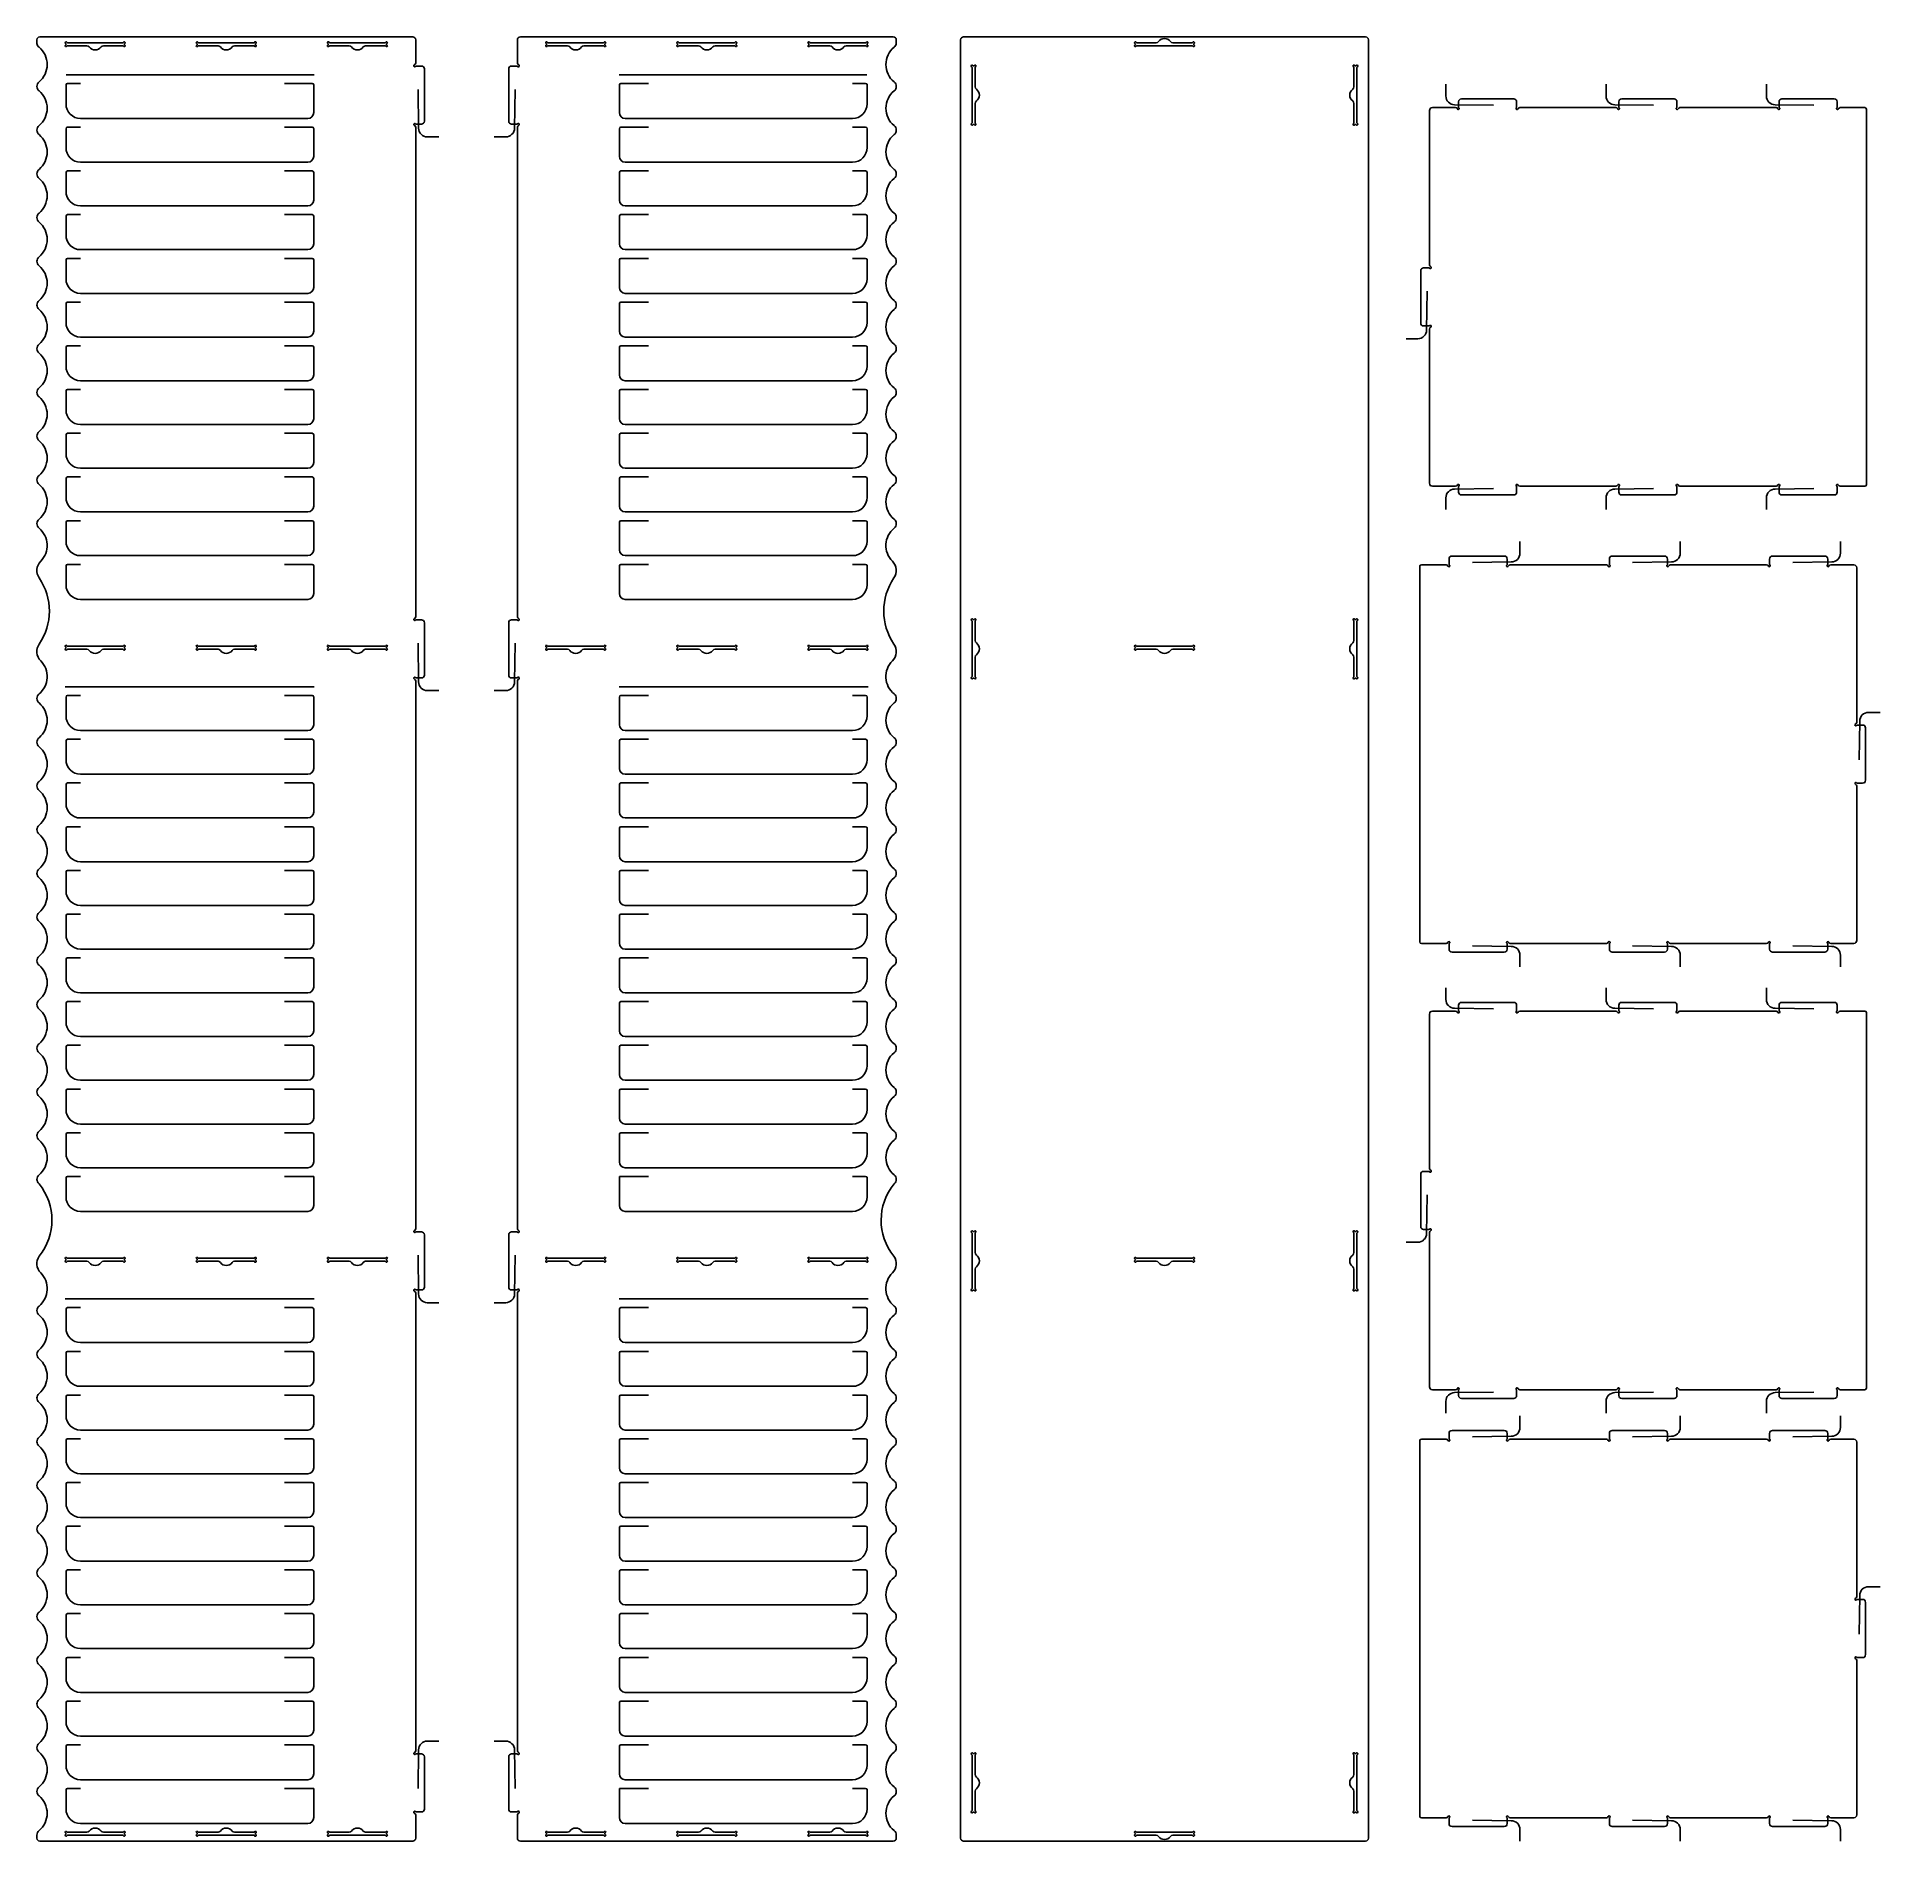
# Model space of a CAD drawing. Extents: x 0 to 633, y 0 to 619.
import ezdxf

# ---------------------------------------------------------------- set-up
doc = ezdxf.new("R2010")
doc.units = 0
doc.layers.add('WHITE', color=7, linetype='CONTINUOUS')

msp = doc.modelspace()

# ---------------------------------------------------------------- linework, layer by layer
at = {"layer": 'WHITE', "linetype": 'CONTINUOUS'}
for p, q in [((0.000658, 618.05), (0.000658, 616.827476)), ((129.000658, 619.05), (1.000658, 619.05)), ((10.000658, 616.530385), (10.000658, 616.519615)), ((29.481043, 617.05), (10.520273, 617.05)), ((10.520273, 616), (17.163847, 616)), ((22.83747, 616), (29.481043, 616)), ((30.000658, 616.519615), (30.000658, 616.530385)), ((55.000658, 616.530385), (55.000658, 616.519615)), ((74.481043, 617.05), (55.520273, 617.05)), ((55.520273, 616), (62.163847, 616)), ((67.83747, 616), (74.481043, 616)), ((75.000658, 616.519615), (75.000658, 616.530385)), ((100.000658, 616.530385), (100.000658, 616.519615)), ((119.481043, 617.05), (100.520273, 617.05)), ((100.520273, 616), (107.163847, 616)), ((112.83747, 616), (119.481043, 616)), ((120.000658, 616.519615), (120.000658, 616.530385)), ((130.000658, 610.083245), (130.000658, 618.05)), ((164.921513, 610.083245), (164.921513, 618.05)), ((165.921513, 619.05), (293.921513, 619.05)), ((174.921513, 616.519615), (174.921513, 616.530385)), ((175.441128, 617.05), (194.401897, 617.05)), ((182.084701, 616), (175.441128, 616)), ((194.401897, 616), (187.758324, 616)), ((194.921513, 616.530385), (194.921513, 616.519615)), ((219.921513, 616.519615), (219.921513, 616.530385)), ((220.441128, 617.05), (239.401897, 617.05)), ((227.084701, 616), (220.441128, 616)), ((239.401897, 616), (232.758324, 616)), ((239.921513, 616.530385), (239.921513, 616.519615)), ((264.921513, 616.519615), (264.921513, 616.530385)), ((265.441128, 617.05), (284.401897, 617.05)), ((272.084701, 616), (265.441128, 616)), ((284.401897, 616), (277.758324, 616)), ((284.921513, 616.530385), (284.921513, 616.519615)), ((294.921513, 618.05), (294.921513, 616.827476)), ((316.998328, 618.05), (316.998328, 1)), ((455.988328, 619.05), (317.998328, 619.05)), ((376.993328, 616.519615), (376.993328, 616.530385)), ((377.512943, 617.05), (384.156516, 617.05)), ((396.473713, 616), (377.512943, 616)), ((389.830139, 617.05), (396.473713, 617.05)), ((396.993328, 616.530385), (396.993328, 616.519615)), ((456.988328, 1), (456.988328, 618.05)), ((132.000658, 609.05), (130.179186, 609.05)), ((133.000658, 590.1), (133.000658, 608.05)), ((161.921513, 590.1), (161.921513, 608.05)), ((162.921513, 609.05), (164.742985, 609.05)), ((320.948328, 608.554932), (320.948328, 589.594162)), ((321.478713, 609.074547), (321.467943, 609.074547)), ((321.998328, 601.911358), (321.998328, 608.554932)), ((451.988328, 601.911358), (451.988328, 608.554932)), ((452.507943, 609.074547), (452.518713, 609.074547)), ((453.038328, 608.554932), (453.038328, 589.594162)), ((10.000658, 602.55), (10.000658, 596.05)), ((10.090486, 606.05), (95.138523, 606.05)), ((15.000658, 603.05), (10.500658, 603.05)), ((94.500658, 603.05), (85.000658, 603.05)), ((95.000658, 593.05), (95.000658, 602.55)), ((130.800658, 601.05), (131.000658, 587.743434)), ((164.121513, 601.05), (163.921513, 587.743434)), ((284.831685, 606.05), (199.783648, 606.05)), ((199.921513, 593.05), (199.921513, 602.55)), ((200.421513, 603.05), (209.921513, 603.05)), ((279.921513, 603.05), (284.421513, 603.05)), ((284.921513, 602.55), (284.921513, 596.05)), ((483.532138, 602.777681), (483.532138, 598.775864)), ((538.532138, 602.777681), (538.532138, 598.775864)), ((593.532138, 602.777681), (593.532138, 598.775864)), ((321.998328, 589.594162), (321.998328, 596.237735)), ((451.988328, 589.594162), (451.988328, 596.237735)), ((486.855459, 594.775864), (478.913704, 594.775864)), ((486.532138, 595.775864), (499.838704, 595.575864)), ((487.888704, 596.775864), (487.888704, 594.954392)), ((506.838704, 597.775864), (488.888704, 597.775864)), ((507.838704, 594.954392), (507.838704, 596.775864)), ((541.855459, 594.775864), (508.871949, 594.775864)), ((541.532138, 595.775864), (554.838704, 595.575864)), ((542.888704, 596.775864), (542.888704, 594.954392)), ((561.838704, 597.775864), (543.888704, 597.775864)), ((562.838704, 594.954392), (562.838704, 596.775864)), ((596.855459, 594.775864), (563.871949, 594.775864)), ((596.532138, 595.775864), (609.838704, 595.575864)), ((597.888704, 596.775864), (597.888704, 594.954392)), ((616.838704, 597.775864), (598.888704, 597.775864)), ((617.838704, 594.954392), (617.838704, 596.775864)), ((627.363704, 594.775864), (618.871949, 594.775864)), ((15.000658, 591.05), (93.000658, 591.05)), ((130.179186, 589.1), (132.000658, 589.1)), ((164.742985, 589.1), (162.921513, 589.1)), ((279.921513, 591.05), (201.921513, 591.05)), ((321.467943, 589.074547), (321.478713, 589.074547)), ((452.518713, 589.074547), (452.507943, 589.074547)), ((477.913704, 593.775864), (477.913704, 540.834109)), ((627.863704, 465.375864), (627.863704, 594.275864)), ((10.000658, 587.55), (10.000658, 581.05)), ((15.000658, 588.05), (10.500658, 588.05)), ((94.500658, 588.05), (85.000658, 588.05)), ((95.000658, 578.05), (95.000658, 587.55)), ((130.000658, 420.083245), (130.000658, 588.066755)), ((134.000658, 584.743434), (138.002475, 584.743434)), ((160.921513, 584.743434), (156.919696, 584.743434)), ((164.921513, 420.083245), (164.921513, 588.066755)), ((199.921513, 578.05), (199.921513, 587.55)), ((200.421513, 588.05), (209.921513, 588.05)), ((279.921513, 588.05), (284.421513, 588.05)), ((284.921513, 587.55), (284.921513, 581.05)), ((15.000658, 576.05), (93.000658, 576.05)), ((279.921513, 576.05), (201.921513, 576.05)), ((10.000658, 572.55), (10.000658, 566.05)), ((15.000658, 573.05), (10.500658, 573.05)), ((94.500658, 573.05), (85.000658, 573.05)), ((95.000658, 563.05), (95.000658, 572.55)), ((199.921513, 563.05), (199.921513, 572.55)), ((200.421513, 573.05), (209.921513, 573.05)), ((279.921513, 573.05), (284.421513, 573.05)), ((284.921513, 572.55), (284.921513, 566.05)), ((10.000658, 557.55), (10.000658, 551.05)), ((15.000658, 558.05), (10.500658, 558.05)), ((15.000658, 561.05), (93.000658, 561.05)), ((94.500658, 558.05), (85.000658, 558.05)), ((95.000658, 548.05), (95.000658, 557.55)), ((199.921513, 548.05), (199.921513, 557.55)), ((200.421513, 558.05), (209.921513, 558.05)), ((279.921513, 561.05), (201.921513, 561.05)), ((279.921513, 558.05), (284.421513, 558.05)), ((284.921513, 557.55), (284.921513, 551.05)), ((15.000658, 546.05), (93.000658, 546.05)), ((279.921513, 546.05), (201.921513, 546.05)), ((10.000658, 542.55), (10.000658, 536.05)), ((15.000658, 543.05), (10.500658, 543.05)), ((94.500658, 543.05), (85.000658, 543.05)), ((95.000658, 533.05), (95.000658, 542.55)), ((199.921513, 533.05), (199.921513, 542.55)), ((200.421513, 543.05), (209.921513, 543.05)), ((279.921513, 543.05), (284.421513, 543.05)), ((284.921513, 542.55), (284.921513, 536.05)), ((474.913704, 538.800864), (474.913704, 520.850864)), ((477.735176, 539.800864), (475.913704, 539.800864)), ((476.913704, 518.494298), (477.113704, 531.800864)), ((10.000658, 527.55), (10.000658, 521.05)), ((15.000658, 528.05), (10.500658, 528.05)), ((15.000658, 531.05), (93.000658, 531.05)), ((94.500658, 528.05), (85.000658, 528.05)), ((95.000658, 518.05), (95.000658, 527.55)), ((199.921513, 518.05), (199.921513, 527.55)), ((200.421513, 528.05), (209.921513, 528.05)), ((279.921513, 531.05), (201.921513, 531.05)), ((279.921513, 528.05), (284.421513, 528.05)), ((284.921513, 527.55), (284.921513, 521.05)), ((475.913704, 519.850864), (477.735176, 519.850864)), ((477.913704, 518.817619), (477.913704, 465.875864)), ((10.000658, 512.55), (10.000658, 506.05)), ((15.000658, 513.05), (10.500658, 513.05)), ((15.000658, 516.05), (93.000658, 516.05)), ((94.500658, 513.05), (85.000658, 513.05)), ((95.000658, 503.05), (95.000658, 512.55)), ((199.921513, 503.05), (199.921513, 512.55)), ((200.421513, 513.05), (209.921513, 513.05)), ((279.921513, 516.05), (201.921513, 516.05)), ((279.921513, 513.05), (284.421513, 513.05)), ((284.921513, 512.55), (284.921513, 506.05)), ((469.911887, 515.494298), (473.913704, 515.494298)), ((15.000658, 501.05), (93.000658, 501.05)), ((279.921513, 501.05), (201.921513, 501.05)), ((10.000658, 497.55), (10.000658, 491.05)), ((15.000658, 498.05), (10.500658, 498.05)), ((94.500658, 498.05), (85.000658, 498.05)), ((95.000658, 488.05), (95.000658, 497.55)), ((199.921513, 488.05), (199.921513, 497.55)), ((200.421513, 498.05), (209.921513, 498.05)), ((279.921513, 498.05), (284.421513, 498.05)), ((284.921513, 497.55), (284.921513, 491.05)), ((10.000658, 482.55), (10.000658, 476.05)), ((15.000658, 483.05), (10.500658, 483.05)), ((15.000658, 486.05), (93.000658, 486.05)), ((94.500658, 483.05), (85.000658, 483.05)), ((95.000658, 473.05), (95.000658, 482.55)), ((199.921513, 473.05), (199.921513, 482.55)), ((200.421513, 483.05), (209.921513, 483.05)), ((279.921513, 486.05), (201.921513, 486.05)), ((279.921513, 483.05), (284.421513, 483.05)), ((284.921513, 482.55), (284.921513, 476.05)), ((15.000658, 471.05), (93.000658, 471.05)), ((279.921513, 471.05), (201.921513, 471.05)), ((10.000658, 467.55), (10.000658, 461.05)), ((15.000658, 468.05), (10.500658, 468.05)), ((94.500658, 468.05), (85.000658, 468.05)), ((95.000658, 458.05), (95.000658, 467.55)), ((199.921513, 458.05), (199.921513, 467.55)), ((200.421513, 468.05), (209.921513, 468.05)), ((279.921513, 468.05), (284.421513, 468.05)), ((284.921513, 467.55), (284.921513, 461.05)), ((478.913704, 464.875864), (486.855459, 464.875864)), ((486.532138, 463.875864), (499.838704, 464.075864)), ((487.888704, 464.697337), (487.888704, 462.875864)), ((488.888704, 461.875864), (506.838704, 461.875864)), ((507.838704, 462.875864), (507.838704, 464.697337)), ((508.871949, 464.875864), (541.855459, 464.875864)), ((541.532138, 463.875864), (554.838704, 464.075864)), ((542.888704, 464.697337), (542.888704, 462.875864)), ((543.888704, 461.875864), (561.838704, 461.875864)), ((562.838704, 462.875864), (562.838704, 464.697337)), ((563.871949, 464.875864), (596.855459, 464.875864)), ((596.532138, 463.875864), (609.838704, 464.075864)), ((597.888704, 464.697337), (597.888704, 462.875864)), ((598.888704, 461.875864), (616.838704, 461.875864)), ((617.838704, 462.875864), (617.838704, 464.697337)), ((618.871949, 464.875864), (627.363704, 464.875864)), ((15.000658, 456.05), (93.000658, 456.05)), ((279.921513, 456.05), (201.921513, 456.05)), ((483.532138, 456.874047), (483.532138, 460.875864)), ((538.532138, 456.874047), (538.532138, 460.875864)), ((593.532138, 456.874047), (593.532138, 460.875864)), ((10.000658, 452.55), (10.000658, 446.05)), ((15.000658, 453.05), (10.500658, 453.05)), ((94.500658, 453.05), (85.000658, 453.05)), ((95.000658, 443.05), (95.000658, 452.55)), ((199.921513, 443.05), (199.921513, 452.55)), ((200.421513, 453.05), (209.921513, 453.05)), ((279.921513, 453.05), (284.421513, 453.05)), ((284.921513, 452.55), (284.921513, 446.05)), ((508.956144, 445.903633), (508.956144, 441.901817)), ((563.956144, 445.903633), (563.956144, 441.901817)), ((618.956144, 445.903633), (618.956144, 441.901817)), ((10.000658, 437.55), (10.000658, 431.05)), ((15.000658, 438.05), (10.500658, 438.05)), ((15.000658, 441.05), (93.000658, 441.05)), ((94.500658, 438.05), (85.000658, 438.05)), ((95.000658, 428.05), (95.000658, 437.55)), ((199.921513, 428.05), (199.921513, 437.55)), ((200.421513, 438.05), (209.921513, 438.05)), ((279.921513, 441.05), (201.921513, 441.05)), ((279.921513, 438.05), (284.421513, 438.05)), ((284.921513, 437.55), (284.921513, 431.05)), ((474.624578, 437.401817), (474.624578, 308.501817)), ((483.616333, 437.901817), (475.124578, 437.901817)), ((484.649578, 439.901817), (484.649578, 438.080344)), ((503.599578, 440.901817), (485.649578, 440.901817)), ((505.956144, 438.901817), (492.649578, 438.701817)), ((504.599578, 438.080344), (504.599578, 439.901817)), ((538.616333, 437.901817), (505.632823, 437.901817)), ((539.649578, 439.901817), (539.649578, 438.080344)), ((558.599578, 440.901817), (540.649578, 440.901817)), ((560.956144, 438.901817), (547.649578, 438.701817)), ((559.599578, 438.080344), (559.599578, 439.901817)), ((593.616333, 437.901817), (560.632823, 437.901817)), ((594.649578, 439.901817), (594.649578, 438.080344)), ((613.599578, 440.901817), (595.649578, 440.901817)), ((615.956144, 438.901817), (602.649578, 438.701817)), ((614.599578, 438.080344), (614.599578, 439.901817)), ((623.574578, 437.901817), (615.632823, 437.901817)), ((624.574578, 383.960062), (624.574578, 436.901817)), ((15.000658, 426.05), (93.000658, 426.05)), ((279.921513, 426.05), (201.921513, 426.05)), ((132.000658, 419.05), (130.179186, 419.05)), ((133.000658, 400.1), (133.000658, 418.05)), ((161.921513, 400.1), (161.921513, 418.05)), ((162.921513, 419.05), (164.742985, 419.05)), ((320.948328, 418.555385), (320.948328, 399.594615)), ((321.478713, 419.075), (321.467943, 419.075)), ((321.998328, 411.911812), (321.998328, 418.555385)), ((451.988328, 411.911812), (451.988328, 418.555385)), ((452.507943, 419.075), (452.518713, 419.075)), ((453.038328, 418.555385), (453.038328, 399.594615)), ((10.000658, 409.480385), (10.000658, 409.469615)), ((29.481043, 410), (10.520273, 410)), ((10.520273, 408.95), (17.163847, 408.95)), ((22.83747, 408.95), (29.481043, 408.95)), ((30.000658, 409.469615), (30.000658, 409.480385)), ((55.000658, 409.480385), (55.000658, 409.469615)), ((74.481043, 410), (55.520273, 410)), ((55.520273, 408.95), (62.163847, 408.95)), ((67.83747, 408.95), (74.481043, 408.95)), ((75.000658, 409.469615), (75.000658, 409.480385)), ((100.000658, 409.480385), (100.000658, 409.469615)), ((119.481043, 410), (100.520273, 410)), ((100.520273, 408.95), (107.163847, 408.95)), ((112.83747, 408.95), (119.481043, 408.95)), ((120.000658, 409.469615), (120.000658, 409.480385)), ((130.800658, 411.05), (131.000658, 397.743434)), ((164.121513, 411.05), (163.921513, 397.743434)), ((174.921513, 409.469615), (174.921513, 409.480385)), ((175.441128, 410), (194.401897, 410)), ((182.084701, 408.95), (175.441128, 408.95)), ((194.401897, 408.95), (187.758324, 408.95)), ((194.921513, 409.480385), (194.921513, 409.469615)), ((219.921513, 409.469615), (219.921513, 409.480385)), ((220.441128, 410), (239.401897, 410)), ((227.084701, 408.95), (220.441128, 408.95)), ((239.401897, 408.95), (232.758324, 408.95)), ((239.921513, 409.480385), (239.921513, 409.469615)), ((264.921513, 409.469615), (264.921513, 409.480385)), ((265.441128, 410), (284.401897, 410)), ((272.084701, 408.95), (265.441128, 408.95)), ((284.401897, 408.95), (277.758324, 408.95)), ((284.921513, 409.480385), (284.921513, 409.469615)), ((321.998328, 399.594615), (321.998328, 406.238188)), ((376.993328, 409.480385), (376.993328, 409.469615)), ((396.473713, 410), (377.512943, 410)), ((377.512943, 408.95), (384.156516, 408.95)), ((389.830139, 408.95), (396.473713, 408.95)), ((396.993328, 409.469615), (396.993328, 409.480385)), ((451.988328, 399.594615), (451.988328, 406.238188)), ((130.179186, 399.1), (132.000658, 399.1)), ((164.742985, 399.1), (162.921513, 399.1)), ((321.467943, 399.075), (321.478713, 399.075)), ((452.518713, 399.075), (452.507943, 399.075)), ((9.664401, 396.05), (95.131177, 396.05)), ((10.000658, 392.55), (10.000658, 386.05)), ((15.000658, 393.05), (10.500658, 393.05)), ((94.500658, 393.05), (85.000658, 393.05)), ((95.000658, 383.05), (95.000658, 392.55)), ((130.000658, 210.083245), (130.000658, 398.066755)), ((134.000658, 394.743434), (138.002475, 394.743434)), ((160.921513, 394.743434), (156.919696, 394.743434)), ((164.921513, 210.083245), (164.921513, 398.066755)), ((285.257769, 396.05), (199.790994, 396.05)), ((199.921513, 383.05), (199.921513, 392.55)), ((200.421513, 393.05), (209.921513, 393.05)), ((279.921513, 393.05), (284.421513, 393.05)), ((284.921513, 392.55), (284.921513, 386.05)), ((632.576395, 387.283383), (628.574578, 387.283383)), ((15.000658, 381.05), (93.000658, 381.05)), ((279.921513, 381.05), (201.921513, 381.05)), ((626.574578, 382.926817), (624.753105, 382.926817)), ((625.574578, 384.283383), (625.374578, 370.976817)), ((627.574578, 363.976817), (627.574578, 381.926817)), ((10.000658, 377.55), (10.000658, 371.05)), ((15.000658, 378.05), (10.500658, 378.05)), ((94.500658, 378.05), (85.000658, 378.05)), ((95.000658, 368.05), (95.000658, 377.55)), ((199.921513, 368.05), (199.921513, 377.55)), ((200.421513, 378.05), (209.921513, 378.05)), ((279.921513, 378.05), (284.421513, 378.05)), ((284.921513, 377.55), (284.921513, 371.05)), ((10.000658, 362.55), (10.000658, 356.05)), ((15.000658, 363.05), (10.500658, 363.05)), ((15.000658, 366.05), (93.000658, 366.05)), ((94.500658, 363.05), (85.000658, 363.05)), ((95.000658, 353.05), (95.000658, 362.55)), ((199.921513, 353.05), (199.921513, 362.55)), ((200.421513, 363.05), (209.921513, 363.05)), ((279.921513, 366.05), (201.921513, 366.05)), ((279.921513, 363.05), (284.421513, 363.05)), ((284.921513, 362.55), (284.921513, 356.05)), ((624.574578, 309.001817), (624.574578, 361.943572)), ((624.753105, 362.976817), (626.574578, 362.976817)), ((15.000658, 348.05), (10.500658, 348.05)), ((15.000658, 351.05), (93.000658, 351.05)), ((94.500658, 348.05), (85.000658, 348.05)), ((200.421513, 348.05), (209.921513, 348.05)), ((279.921513, 351.05), (201.921513, 351.05)), ((279.921513, 348.05), (284.421513, 348.05)), ((10.000658, 347.55), (10.000658, 341.05)), ((95.000658, 338.05), (95.000658, 347.55)), ((199.921513, 338.05), (199.921513, 347.55)), ((284.921513, 347.55), (284.921513, 341.05)), ((15.000658, 336.05), (93.000658, 336.05)), ((279.921513, 336.05), (201.921513, 336.05)), ((10.000658, 332.55), (10.000658, 326.05)), ((15.000658, 333.05), (10.500658, 333.05)), ((94.500658, 333.05), (85.000658, 333.05)), ((95.000658, 323.05), (95.000658, 332.55)), ((199.921513, 323.05), (199.921513, 332.55)), ((200.421513, 333.05), (209.921513, 333.05)), ((279.921513, 333.05), (284.421513, 333.05)), ((284.921513, 332.55), (284.921513, 326.05)), ((10.000658, 317.55), (10.000658, 311.05)), ((15.000658, 318.05), (10.500658, 318.05)), ((15.000658, 321.05), (93.000658, 321.05)), ((94.500658, 318.05), (85.000658, 318.05)), ((95.000658, 308.05), (95.000658, 317.55)), ((199.921513, 308.05), (199.921513, 317.55)), ((200.421513, 318.05), (209.921513, 318.05)), ((279.921513, 321.05), (201.921513, 321.05)), ((279.921513, 318.05), (284.421513, 318.05)), ((284.921513, 317.55), (284.921513, 311.05)), ((15.000658, 306.05), (93.000658, 306.05)), ((279.921513, 306.05), (201.921513, 306.05)), ((475.124578, 308.001817), (483.616333, 308.001817)), ((484.649578, 307.823289), (484.649578, 306.001817)), ((485.649578, 305.001817), (503.599578, 305.001817)), ((505.956144, 307.001817), (492.649578, 307.201817)), ((504.599578, 306.001817), (504.599578, 307.823289)), ((505.632823, 308.001817), (538.616333, 308.001817)), ((508.956144, 300), (508.956144, 304.001817)), ((539.649578, 307.823289), (539.649578, 306.001817)), ((540.649578, 305.001817), (558.599578, 305.001817)), ((560.956144, 307.001817), (547.649578, 307.201817)), ((559.599578, 306.001817), (559.599578, 307.823289)), ((560.632823, 308.001817), (593.616333, 308.001817)), ((563.956144, 300), (563.956144, 304.001817)), ((594.649578, 307.823289), (594.649578, 306.001817)), ((595.649578, 305.001817), (613.599578, 305.001817)), ((615.956144, 307.001817), (602.649578, 307.201817)), ((614.599578, 306.001817), (614.599578, 307.823289)), ((615.632823, 308.001817), (623.574578, 308.001817)), ((618.956144, 300), (618.956144, 304.001817)), ((10.000658, 302.55), (10.000658, 296.05)), ((15.000658, 303.05), (10.500658, 303.05)), ((94.500658, 303.05), (85.000658, 303.05)), ((95.000658, 293.05), (95.000658, 302.55)), ((199.921513, 293.05), (199.921513, 302.55)), ((200.421513, 303.05), (209.921513, 303.05)), ((279.921513, 303.05), (284.421513, 303.05)), ((284.921513, 302.55), (284.921513, 296.05)), ((15.000658, 291.05), (93.000658, 291.05)), ((279.921513, 291.05), (201.921513, 291.05)), ((483.532138, 292.777681), (483.532138, 288.775864)), ((538.532138, 292.777681), (538.532138, 288.775864)), ((593.532138, 292.777681), (593.532138, 288.775864)), ((10.000658, 287.55), (10.000658, 281.05)), ((15.000658, 288.05), (10.500658, 288.05)), ((94.500658, 288.05), (85.000658, 288.05)), ((95.000658, 278.05), (95.000658, 287.55)), ((199.921513, 278.05), (199.921513, 287.55)), ((200.421513, 288.05), (209.921513, 288.05)), ((279.921513, 288.05), (284.421513, 288.05)), ((284.921513, 287.55), (284.921513, 281.05)), ((486.855459, 284.775864), (478.913704, 284.775864)), ((486.532138, 285.775864), (499.838704, 285.575864)), ((487.888704, 286.775864), (487.888704, 284.954392)), ((506.838704, 287.775864), (488.888704, 287.775864)), ((507.838704, 284.954392), (507.838704, 286.775864)), ((541.855459, 284.775864), (508.871949, 284.775864)), ((541.532138, 285.775864), (554.838704, 285.575864)), ((542.888704, 286.775864), (542.888704, 284.954392)), ((561.838704, 287.775864), (543.888704, 287.775864)), ((562.838704, 284.954392), (562.838704, 286.775864)), ((596.855459, 284.775864), (563.871949, 284.775864)), ((596.532138, 285.775864), (609.838704, 285.575864)), ((597.888704, 286.775864), (597.888704, 284.954392)), ((616.838704, 287.775864), (598.888704, 287.775864)), ((617.838704, 284.954392), (617.838704, 286.775864)), ((627.363704, 284.775864), (618.871949, 284.775864)), ((477.913704, 283.775864), (477.913704, 230.834109)), ((627.863704, 155.375864), (627.863704, 284.275864)), ((10.000658, 272.55), (10.000658, 266.05)), ((15.000658, 273.05), (10.500658, 273.05)), ((15.000658, 276.05), (93.000658, 276.05)), ((94.500658, 273.05), (85.000658, 273.05)), ((95.000658, 263.05), (95.000658, 272.55)), ((199.921513, 263.05), (199.921513, 272.55)), ((200.421513, 273.05), (209.921513, 273.05)), ((279.921513, 276.05), (201.921513, 276.05)), ((279.921513, 273.05), (284.421513, 273.05)), ((284.921513, 272.55), (284.921513, 266.05)), ((15.000658, 261.05), (93.000658, 261.05)), ((279.921513, 261.05), (201.921513, 261.05)), ((10.000658, 257.55), (10.000658, 251.05)), ((15.000658, 258.05), (10.500658, 258.05)), ((94.500658, 258.05), (85.000658, 258.05)), ((95.000658, 248.05), (95.000658, 257.55)), ((199.921513, 248.05), (199.921513, 257.55)), ((200.421513, 258.05), (209.921513, 258.05)), ((279.921513, 258.05), (284.421513, 258.05)), ((284.921513, 257.55), (284.921513, 251.05)), ((10.000658, 242.55), (10.000658, 236.05)), ((15.000658, 243.05), (10.500658, 243.05)), ((15.000658, 246.05), (93.000658, 246.05)), ((94.500658, 243.05), (85.000658, 243.05)), ((95.000658, 233.05), (95.000658, 242.55)), ((199.921513, 233.05), (199.921513, 242.55)), ((200.421513, 243.05), (209.921513, 243.05)), ((279.921513, 246.05), (201.921513, 246.05)), ((279.921513, 243.05), (284.421513, 243.05)), ((284.921513, 242.55), (284.921513, 236.05)), ((15.000658, 228.05), (10.500658, 228.05)), ((15.000658, 231.05), (93.000658, 231.05)), ((95.000658, 228.05), (85.000658, 228.05)), ((95.000658, 218.05), (95.000658, 228.05)), ((199.921513, 218.05), (199.921513, 228.05)), ((199.921513, 228.05), (209.921513, 228.05)), ((279.921513, 231.05), (201.921513, 231.05)), ((279.921513, 228.05), (284.421513, 228.05)), ((474.913704, 228.800864), (474.913704, 210.850864)), ((477.735176, 229.800864), (475.913704, 229.800864)), ((10.000658, 227.55), (10.000658, 221.05)), ((284.921513, 227.55), (284.921513, 221.05)), ((476.913704, 208.494298), (477.113704, 221.800864)), ((15.000658, 216.05), (93.000658, 216.05)), ((279.921513, 216.05), (201.921513, 216.05)), ((132.000658, 209.05), (130.179186, 209.05)), ((162.921513, 209.05), (164.742985, 209.05)), ((321.478713, 209.075), (321.467943, 209.075)), ((452.507943, 209.075), (452.518713, 209.075)), ((475.913704, 209.850864), (477.735176, 209.850864)), ((477.913704, 208.817619), (477.913704, 155.875864)), ((133.000658, 190.1), (133.000658, 208.05)), ((161.921513, 190.1), (161.921513, 208.05)), ((320.948328, 208.555385), (320.948328, 189.594615)), ((321.998328, 201.911812), (321.998328, 208.555385)), ((451.988328, 201.911812), (451.988328, 208.555385)), ((453.038328, 208.555385), (453.038328, 189.594615)), ((469.911887, 205.494298), (473.913704, 205.494298)), ((10.000658, 199.480385), (10.000658, 199.469615)), ((29.481043, 200), (10.520273, 200)), ((10.520273, 198.95), (17.163847, 198.95)), ((22.83747, 198.95), (29.481043, 198.95)), ((30.000658, 199.469615), (30.000658, 199.480385)), ((55.000658, 199.480385), (55.000658, 199.469615)), ((74.481043, 200), (55.520273, 200)), ((55.520273, 198.95), (62.163847, 198.95)), ((67.83747, 198.95), (74.481043, 198.95)), ((75.000658, 199.469615), (75.000658, 199.480385)), ((100.000658, 199.480385), (100.000658, 199.469615)), ((119.481043, 200), (100.520273, 200)), ((100.520273, 198.95), (107.163847, 198.95)), ((112.83747, 198.95), (119.481043, 198.95)), ((120.000658, 199.469615), (120.000658, 199.480385)), ((130.800658, 201.05), (131.000658, 187.743434)), ((164.121513, 201.05), (163.921513, 187.743434)), ((174.921513, 199.469615), (174.921513, 199.480385)), ((175.441128, 200), (194.401897, 200)), ((182.084701, 198.95), (175.441128, 198.95)), ((194.401897, 198.95), (187.758324, 198.95)), ((194.921513, 199.480385), (194.921513, 199.469615)), ((219.921513, 199.469615), (219.921513, 199.480385)), ((220.441128, 200), (239.401897, 200)), ((227.084701, 198.95), (220.441128, 198.95)), ((239.401897, 198.95), (232.758324, 198.95)), ((239.921513, 199.480385), (239.921513, 199.469615)), ((264.921513, 199.469615), (264.921513, 199.480385)), ((265.441128, 200), (284.401897, 200)), ((272.084701, 198.95), (265.441128, 198.95)), ((284.401897, 198.95), (277.758324, 198.95)), ((284.921513, 199.480385), (284.921513, 199.469615)), ((321.998328, 189.594615), (321.998328, 196.238188)), ((376.993328, 199.480385), (376.993328, 199.469615)), ((396.473713, 200), (377.512943, 200)), ((377.512943, 198.95), (384.156516, 198.95)), ((389.830139, 198.95), (396.473713, 198.95)), ((396.993328, 199.469615), (396.993328, 199.480385)), ((451.988328, 189.594615), (451.988328, 196.238188)), ((9.664401, 186.05), (95.131177, 186.05)), ((130.000658, 30.983245), (130.000658, 188.066755)), ((130.179186, 189.1), (132.000658, 189.1)), ((134.000658, 184.743434), (138.002475, 184.743434)), ((160.921513, 184.743434), (156.919696, 184.743434)), ((164.742985, 189.1), (162.921513, 189.1)), ((164.921513, 30.983245), (164.921513, 188.066755)), ((285.257769, 186.05), (199.790994, 186.05)), ((321.467943, 189.075), (321.478713, 189.075)), ((452.518713, 189.075), (452.507943, 189.075)), ((10.000658, 182.55), (10.000658, 176.05)), ((15.000658, 183.05), (10.500658, 183.05)), ((94.500658, 183.05), (85.000658, 183.05)), ((95.000658, 173.05), (95.000658, 182.55)), ((199.921513, 173.05), (199.921513, 182.55)), ((200.421513, 183.05), (209.921513, 183.05)), ((279.921513, 183.05), (284.421513, 183.05)), ((284.921513, 182.55), (284.921513, 176.05)), ((15.000658, 171.05), (93.000658, 171.05)), ((279.921513, 171.05), (201.921513, 171.05)), ((10.000658, 167.55), (10.000658, 161.05)), ((15.000658, 168.05), (10.500658, 168.05)), ((94.500658, 168.05), (85.000658, 168.05)), ((95.000658, 158.05), (95.000658, 167.55)), ((199.921513, 158.05), (199.921513, 167.55)), ((200.421513, 168.05), (209.921513, 168.05)), ((279.921513, 168.05), (284.421513, 168.05)), ((284.921513, 167.55), (284.921513, 161.05)), ((10.000658, 152.55), (10.000658, 146.05)), ((15.000658, 153.05), (10.500658, 153.05)), ((15.000658, 156.05), (93.000658, 156.05)), ((94.500658, 153.05), (85.000658, 153.05)), ((95.000658, 143.05), (95.000658, 152.55)), ((199.921513, 143.05), (199.921513, 152.55)), ((200.421513, 153.05), (209.921513, 153.05)), ((279.921513, 156.05), (201.921513, 156.05)), ((279.921513, 153.05), (284.421513, 153.05)), ((284.921513, 152.55), (284.921513, 146.05)), ((478.913704, 154.875864), (486.855459, 154.875864)), ((486.532138, 153.875864), (499.838704, 154.075864)), ((487.888704, 154.697337), (487.888704, 152.875864)), ((488.888704, 151.875864), (506.838704, 151.875864)), ((507.838704, 152.875864), (507.838704, 154.697337)), ((508.871949, 154.875864), (541.855459, 154.875864)), ((541.532138, 153.875864), (554.838704, 154.075864)), ((542.888704, 154.697337), (542.888704, 152.875864)), ((543.888704, 151.875864), (561.838704, 151.875864)), ((562.838704, 152.875864), (562.838704, 154.697337)), ((563.871949, 154.875864), (596.855459, 154.875864)), ((596.532138, 153.875864), (609.838704, 154.075864)), ((597.888704, 154.697337), (597.888704, 152.875864)), ((598.888704, 151.875864), (616.838704, 151.875864)), ((617.838704, 152.875864), (617.838704, 154.697337)), ((618.871949, 154.875864), (627.363704, 154.875864)), ((483.532138, 146.874047), (483.532138, 150.875864)), ((508.956144, 145.903633), (508.956144, 141.901817)), ((538.532138, 146.874047), (538.532138, 150.875864)), ((563.956144, 145.903633), (563.956144, 141.901817)), ((593.532138, 146.874047), (593.532138, 150.875864)), ((618.956144, 145.903633), (618.956144, 141.901817)), ((15.000658, 141.05), (93.000658, 141.05)), ((279.921513, 141.05), (201.921513, 141.05)), ((484.649578, 139.901817), (484.649578, 138.080344)), ((503.599578, 140.901817), (485.649578, 140.901817)), ((504.599578, 138.080344), (504.599578, 139.901817)), ((539.649578, 139.901817), (539.649578, 138.080344)), ((558.599578, 140.901817), (540.649578, 140.901817)), ((559.599578, 138.080344), (559.599578, 139.901817)), ((594.649578, 139.901817), (594.649578, 138.080344)), ((613.599578, 140.901817), (595.649578, 140.901817)), ((614.599578, 138.080344), (614.599578, 139.901817)), ((10.000658, 137.55), (10.000658, 131.05)), ((15.000658, 138.05), (10.500658, 138.05)), ((94.500658, 138.05), (85.000658, 138.05)), ((95.000658, 128.05), (95.000658, 137.55)), ((199.921513, 128.05), (199.921513, 137.55)), ((200.421513, 138.05), (209.921513, 138.05)), ((279.921513, 138.05), (284.421513, 138.05)), ((284.921513, 137.55), (284.921513, 131.05)), ((474.624578, 137.401817), (474.624578, 8.501817)), ((483.616333, 137.901817), (475.124578, 137.901817)), ((505.956144, 138.901817), (492.649578, 138.701817)), ((538.616333, 137.901817), (505.632823, 137.901817)), ((560.956144, 138.901817), (547.649578, 138.701817)), ((593.616333, 137.901817), (560.632823, 137.901817)), ((615.956144, 138.901817), (602.649578, 138.701817)), ((623.574578, 137.901817), (615.632823, 137.901817)), ((624.574578, 83.960062), (624.574578, 136.901817)), ((10.000658, 122.55), (10.000658, 116.05)), ((15.000658, 123.05), (10.500658, 123.05)), ((15.000658, 126.05), (93.000658, 126.05)), ((94.500658, 123.05), (85.000658, 123.05)), ((95.000658, 113.05), (95.000658, 122.55)), ((199.921513, 113.05), (199.921513, 122.55)), ((200.421513, 123.05), (209.921513, 123.05)), ((279.921513, 126.05), (201.921513, 126.05)), ((279.921513, 123.05), (284.421513, 123.05)), ((284.921513, 122.55), (284.921513, 116.05)), ((10.000658, 107.55), (10.000658, 101.05)), ((15.000658, 108.05), (10.500658, 108.05)), ((15.000658, 111.05), (93.000658, 111.05)), ((94.500658, 108.05), (85.000658, 108.05)), ((95.000658, 98.05), (95.000658, 107.55)), ((199.921513, 98.05), (199.921513, 107.55)), ((200.421513, 108.05), (209.921513, 108.05)), ((279.921513, 111.05), (201.921513, 111.05)), ((279.921513, 108.05), (284.421513, 108.05)), ((284.921513, 107.55), (284.921513, 101.05)), ((15.000658, 96.05), (93.000658, 96.05)), ((279.921513, 96.05), (201.921513, 96.05)), ((10.000658, 92.55), (10.000658, 86.05)), ((15.000658, 93.05), (10.500658, 93.05)), ((94.500658, 93.05), (85.000658, 93.05)), ((95.000658, 83.05), (95.000658, 92.55)), ((199.921513, 83.05), (199.921513, 92.55)), ((200.421513, 93.05), (209.921513, 93.05)), ((279.921513, 93.05), (284.421513, 93.05)), ((284.921513, 92.55), (284.921513, 86.05)), ((626.574578, 82.926817), (624.753105, 82.926817)), ((625.574578, 84.283383), (625.374578, 70.976817)), ((632.576395, 87.283383), (628.574578, 87.283383)), ((10.000658, 77.55), (10.000658, 71.05)), ((15.000658, 78.05), (10.500658, 78.05)), ((15.000658, 81.05), (93.000658, 81.05)), ((94.500658, 78.05), (85.000658, 78.05)), ((95.000658, 68.05), (95.000658, 77.55)), ((199.921513, 68.05), (199.921513, 77.55)), ((200.421513, 78.05), (209.921513, 78.05)), ((279.921513, 81.05), (201.921513, 81.05)), ((279.921513, 78.05), (284.421513, 78.05)), ((284.921513, 77.55), (284.921513, 71.05)), ((627.574578, 63.976817), (627.574578, 81.926817)), ((15.000658, 66.05), (93.000658, 66.05)), ((279.921513, 66.05), (201.921513, 66.05)), ((10.000658, 62.55), (10.000658, 56.05)), ((15.000658, 63.05), (10.500658, 63.05)), ((94.500658, 63.05), (85.000658, 63.05)), ((95.000658, 53.05), (95.000658, 62.55)), ((199.921513, 53.05), (199.921513, 62.55)), ((200.421513, 63.05), (209.921513, 63.05)), ((279.921513, 63.05), (284.421513, 63.05)), ((284.921513, 62.55), (284.921513, 56.05)), ((624.574578, 9.001817), (624.574578, 61.943572)), ((624.753105, 62.976817), (626.574578, 62.976817)), ((15.000658, 51.05), (93.000658, 51.05)), ((279.921513, 51.05), (201.921513, 51.05)), ((10.000658, 47.55), (10.000658, 41.05)), ((15.000658, 48.05), (10.500658, 48.05)), ((94.500658, 48.05), (85.000658, 48.05)), ((95.000658, 38.05), (95.000658, 47.55)), ((199.921513, 38.05), (199.921513, 47.55)), ((200.421513, 48.05), (209.921513, 48.05)), ((279.921513, 48.05), (284.421513, 48.05)), ((284.921513, 47.55), (284.921513, 41.05)), ((10.000658, 32.55), (10.000658, 26.05)), ((15.000658, 33.05), (10.500658, 33.05)), ((15.000658, 36.05), (93.000658, 36.05)), ((94.500658, 33.05), (85.000658, 33.05)), ((95.000658, 23.05), (95.000658, 32.55)), ((134.000658, 34.306566), (138.002475, 34.306566)), ((160.921513, 34.306566), (156.919696, 34.306566)), ((199.921513, 23.05), (199.921513, 32.55)), ((200.421513, 33.05), (209.921513, 33.05)), ((279.921513, 36.05), (201.921513, 36.05)), ((279.921513, 33.05), (284.421513, 33.05)), ((284.921513, 32.55), (284.921513, 26.05)), ((132.000658, 29.95), (130.179186, 29.95)), ((130.800658, 18), (131.000658, 31.306566)), ((133.000658, 11), (133.000658, 28.95)), ((161.921513, 11), (161.921513, 28.95)), ((162.921513, 29.95), (164.742985, 29.95)), ((164.121513, 18), (163.921513, 31.306566)), ((320.948328, 29.455385), (320.948328, 10.494615)), ((321.478713, 29.975), (321.467943, 29.975)), ((321.998328, 22.811812), (321.998328, 29.455385)), ((451.988328, 22.811812), (451.988328, 29.455385)), ((452.507943, 29.975), (452.518713, 29.975)), ((453.038328, 29.455385), (453.038328, 10.494615)), ((15.000658, 21.05), (93.000658, 21.05)), ((279.921513, 21.05), (201.921513, 21.05)), ((10.000658, 17.55), (10.000658, 11.05)), ((15.000658, 18.05), (10.500658, 18.05)), ((95.000658, 18.05), (85.000658, 18.05)), ((95.000658, 8.05), (95.000658, 18.05)), ((199.921513, 8.05), (199.921513, 18.05)), ((199.921513, 18.05), (209.921513, 18.05)), ((279.921513, 18.05), (284.421513, 18.05)), ((284.921513, 17.55), (284.921513, 11.05)), ((321.998328, 10.494615), (321.998328, 17.138188)), ((451.988328, 10.494615), (451.988328, 17.138188)), ((130.000658, 1), (130.000658, 8.966755)), ((130.179186, 10), (132.000658, 10)), ((164.742985, 10), (162.921513, 10)), ((164.921513, 1), (164.921513, 8.966755)), ((321.467943, 9.975), (321.478713, 9.975)), ((452.518713, 9.975), (452.507943, 9.975)), ((475.124578, 8.001817), (483.616333, 8.001817)), ((484.649578, 7.823289), (484.649578, 6.001817)), ((505.956144, 7.001817), (492.649578, 7.201817)), ((504.599578, 6.001817), (504.599578, 7.823289)), ((505.632823, 8.001817), (538.616333, 8.001817)), ((539.649578, 7.823289), (539.649578, 6.001817)), ((560.956144, 7.001817), (547.649578, 7.201817)), ((559.599578, 6.001817), (559.599578, 7.823289)), ((560.632823, 8.001817), (593.616333, 8.001817)), ((594.649578, 7.823289), (594.649578, 6.001817)), ((615.956144, 7.001817), (602.649578, 7.201817)), ((614.599578, 6.001817), (614.599578, 7.823289)), ((615.632823, 8.001817), (623.574578, 8.001817)), ((0.000658, 2.05), (0.000658, 1)), ((1.000658, 0), (129.000658, 0)), ((10.000658, 2.519615), (10.000658, 2.530385)), ((10.520273, 3.05), (17.163847, 3.05)), ((29.481043, 2), (10.520273, 2)), ((15.000658, 6.05), (93.000658, 6.05)), ((22.83747, 3.05), (29.481043, 3.05)), ((30.000658, 2.530385), (30.000658, 2.519615)), ((55.000658, 2.519615), (55.000658, 2.530385)), ((55.520273, 3.05), (62.163847, 3.05)), ((74.481043, 2), (55.520273, 2)), ((67.83747, 3.05), (74.481043, 3.05)), ((75.000658, 2.530385), (75.000658, 2.519615)), ((100.000658, 2.519615), (100.000658, 2.530385)), ((100.520273, 3.05), (107.163847, 3.05)), ((119.481043, 2), (100.520273, 2)), ((112.83747, 3.05), (119.481043, 3.05)), ((120.000658, 2.530385), (120.000658, 2.519615)), ((293.921513, 0), (165.921513, 0)), ((174.921513, 2.530385), (174.921513, 2.519615)), ((182.084701, 3.05), (175.441128, 3.05)), ((175.441128, 2), (194.401897, 2)), ((194.401897, 3.05), (187.758324, 3.05)), ((194.921513, 2.519615), (194.921513, 2.530385)), ((279.921513, 6.05), (201.921513, 6.05)), ((219.921513, 2.530385), (219.921513, 2.519615)), ((227.084701, 3.05), (220.441128, 3.05)), ((220.441128, 2), (239.401897, 2)), ((239.401897, 3.05), (232.758324, 3.05)), ((239.921513, 2.519615), (239.921513, 2.530385)), ((264.921513, 2.530385), (264.921513, 2.519615)), ((272.084701, 3.05), (265.441128, 3.05)), ((265.441128, 2), (284.401897, 2)), ((284.401897, 3.05), (277.758324, 3.05)), ((284.921513, 2.519615), (284.921513, 2.530385)), ((294.921513, 2.05), (294.921513, 1)), ((317.998328, 0), (455.988328, 0)), ((376.993328, 2.530385), (376.993328, 2.519615)), ((396.473713, 3.05), (377.512943, 3.05)), ((377.512943, 2), (384.156516, 2)), ((389.830139, 2), (396.473713, 2)), ((396.993328, 2.519615), (396.993328, 2.530385)), ((485.649578, 5.001817), (503.599578, 5.001817)), ((508.956144, 0), (508.956144, 4.001817)), ((540.649578, 5.001817), (558.599578, 5.001817)), ((563.956144, 0), (563.956144, 4.001817)), ((595.649578, 5.001817), (613.599578, 5.001817)), ((618.956144, 0), (618.956144, 4.001817))]:
    msp.add_line(p, q, dxfattribs=at)
for centre, radius, start, end in [((1.000658, 618.05), 1, 90, 180), ((1.786793, 616.950399), 1.79036, -176.063097, -126.045024), ((-4.142723, 609.55), 7.694897, -50.678535, 50.678535), ((10.000658, 617.05), 0.3, 30, 240), ((10.000658, 616), 0.3, 120, 330), ((9.700658, 616.530385), 0.3, 0, 60), ((9.700658, 616.519615), 0.3, -60, 0), ((10.520273, 617.35), 0.3, -150, -90), ((10.520273, 615.7), 0.3, 90, 150), ((17.163847, 615), 1, 35.853467, 90), ((20.000658, 617.05), 2.5, -144.146533, -35.853467), ((22.83747, 615), 1, 90, 144.146533), ((29.481043, 617.35), 0.3, -90, -30), ((29.481043, 615.7), 0.3, 30, 90), ((30.000658, 617.05), 0.3, -60, 150), ((30.000658, 616), 0.3, -150, 60), ((30.300658, 616.530385), 0.3, 120, 180), ((30.300658, 616.519615), 0.3, 180, 240), ((55.000658, 617.05), 0.3, 30, 240), ((55.000658, 616), 0.3, 120, 330), ((54.700658, 616.530385), 0.3, 0, 60), ((54.700658, 616.519615), 0.3, -60, 0), ((55.520273, 617.35), 0.3, -150, -90), ((55.520273, 615.7), 0.3, 90, 150), ((62.163847, 615), 1, 35.853467, 90), ((65.000658, 617.05), 2.5, -144.146533, -35.853467), ((67.83747, 615), 1, 90, 144.146533), ((74.481043, 617.35), 0.3, -90, -30), ((74.481043, 615.7), 0.3, 30, 90), ((75.000658, 617.05), 0.3, -60, 150), ((75.000658, 616), 0.3, -150, 60), ((75.300658, 616.530385), 0.3, 120, 180), ((75.300658, 616.519615), 0.3, 180, 240), ((100.000658, 617.05), 0.3, 30, 240), ((100.000658, 616), 0.3, 120, 330), ((99.700658, 616.530385), 0.3, 0, 60), ((99.700658, 616.519615), 0.3, -60, 0), ((100.520273, 617.35), 0.3, -150, -90), ((100.520273, 615.7), 0.3, 90, 150), ((107.163847, 615), 1, 35.853467, 90), ((110.000658, 617.05), 2.5, -144.146533, -35.853467), ((112.83747, 615), 1, 90, 144.146533), ((119.481043, 617.35), 0.3, -90, -30), ((119.481043, 615.7), 0.3, 30, 90), ((120.000658, 617.05), 0.3, -60, 150), ((120.000658, 616), 0.3, -150, 60), ((120.300658, 616.530385), 0.3, 120, 180), ((120.300658, 616.519615), 0.3, 180, 240), ((129.000658, 618.05), 1, 0, 90), ((165.921513, 618.05), 1, 90, 180), ((174.921513, 617.05), 0.3, 30, 240), ((174.921513, 616), 0.3, 120, 330), ((174.621513, 616.530385), 0.3, 0, 60), ((174.621513, 616.519615), 0.3, -60, 0), ((175.441128, 617.35), 0.3, -150, -90), ((175.441128, 615.7), 0.3, 90, 150), ((182.084701, 615), 1, 35.853467, 90), ((184.921513, 617.05), 2.5, -144.146533, -35.853467), ((187.758324, 615), 1, 90, 144.146533), ((194.401897, 617.35), 0.3, -90, -30), ((194.401897, 615.7), 0.3, 30, 90), ((194.921513, 617.05), 0.3, -60, 150), ((194.921513, 616), 0.3, -150, 60), ((195.221513, 616.530385), 0.3, 120, 180), ((195.221513, 616.519615), 0.3, 180, 240), ((219.921513, 617.05), 0.3, 30, 240), ((219.921513, 616), 0.3, 120, 330), ((219.621513, 616.530385), 0.3, 0, 60), ((219.621513, 616.519615), 0.3, -60, 0), ((220.441128, 617.35), 0.3, -150, -90), ((220.441128, 615.7), 0.3, 90, 150), ((227.084701, 615), 1, 35.853467, 90), ((229.921513, 617.05), 2.5, -144.146533, -35.853467), ((232.758324, 615), 1, 90, 144.146533), ((239.401897, 617.35), 0.3, -90, -30), ((239.401897, 615.7), 0.3, 30, 90), ((239.921513, 617.05), 0.3, -60, 150), ((239.921513, 616), 0.3, -150, 60), ((240.221513, 616.530385), 0.3, 120, 180), ((240.221513, 616.519615), 0.3, 180, 240), ((264.921513, 617.05), 0.3, 30, 240), ((264.921513, 616), 0.3, 120, 330), ((264.621513, 616.530385), 0.3, 0, 60), ((264.621513, 616.519615), 0.3, -60, 0), ((265.441128, 617.35), 0.3, -150, -90), ((265.441128, 615.7), 0.3, 90, 150), ((272.084701, 615), 1, 35.853467, 90), ((274.921513, 617.05), 2.5, -144.146533, -35.853467), ((277.758324, 615), 1, 90, 144.146533), ((284.401897, 617.35), 0.3, -90, -30), ((284.401897, 615.7), 0.3, 30, 90), ((284.921513, 617.05), 0.3, -60, 150), ((284.921513, 616), 0.3, -150, 60), ((285.221513, 616.530385), 0.3, 120, 180), ((285.221513, 616.519615), 0.3, 180, 240), ((299.064894, 609.55), 7.694897, 129.321465, 230.678535), ((293.921513, 618.05), 1, 0, 90), ((293.135377, 616.950399), 1.79036, -53.954976, -3.936903), ((317.998328, 618.05), 1, 90, 180), ((376.993328, 617.05), 0.3, 30, 240), ((376.993328, 616), 0.3, 120, 330), ((376.693328, 616.530385), 0.3, 0, 60), ((376.693328, 616.519615), 0.3, -60, 0), ((377.512943, 617.35), 0.3, -150, -90), ((377.512943, 615.7), 0.3, 90, 150), ((384.156516, 618.05), 1, -90, -35.853467), ((386.993328, 616), 2.5, 35.853467, 144.146533), ((389.830139, 618.05), 1, -144.146533, -90), ((396.473713, 617.35), 0.3, -90, -30), ((396.473713, 615.7), 0.3, 30, 90), ((396.993328, 617.05), 0.3, -60, 150), ((396.993328, 616), 0.3, -150, 60), ((397.293328, 616.530385), 0.3, 120, 180), ((397.293328, 616.519615), 0.3, 180, 240), ((455.988328, 618.05), 1, 0, 90), ((129.686298, 609.135617), 0.32581, 116.202922, 321.961645), ((129.226525, 610.136706), 0.775977, -65.976315, -3.95051), ((130.179186, 608.75), 0.3, 90, 141.961645), ((132.000658, 608.05), 1, 0, 90), ((162.921513, 608.05), 1, 90, 180), ((164.742985, 608.75), 0.3, 38.038355, 90), ((165.695646, 610.136706), 0.775977, -176.04949, -114.023685), ((165.235872, 609.135617), 0.32581, -141.961645, 63.797078), ((320.948328, 609.074547), 0.3, 30, 240), ((320.648328, 608.554932), 0.3, 0, 60), ((321.467943, 609.374547), 0.3, -150, -90), ((321.478713, 609.374547), 0.3, -90, -30), ((321.998328, 609.074547), 0.3, -60, 150), ((322.298328, 608.554932), 0.3, 120, 180), ((451.988328, 609.074547), 0.3, 30, 240), ((451.688328, 608.554932), 0.3, 0, 60), ((452.507943, 609.374547), 0.3, -150, -90), ((452.518713, 609.374547), 0.3, -90, -30), ((453.038328, 609.074547), 0.3, -60, 150), ((453.338328, 608.554932), 0.3, 120, 180), ((2.00065, 602.05), 2, 129.321465, 230.678535), ((10.500658, 602.55), 0.5, 90, 180), ((94.500658, 602.55), 0.5, 0, 90), ((200.421513, 602.55), 0.5, 90, 180), ((284.421513, 602.55), 0.5, 0, 90), ((292.921521, 602.05), 2, -50.678535, 50.678535), ((322.998328, 601.911358), 1, 180, 234.146533), ((320.948328, 599.074547), 2.5, -54.146533, 54.146533), ((453.038328, 599.074547), 2.5, 125.853467, 234.146533), ((450.988328, 601.911358), 1, -54.146533, 0), ((-4.142723, 594.55), 7.694897, -50.678535, 50.678535), ((15.000658, 596.05), 5, 180, 270), ((279.921513, 596.05), 5, -90, 0), ((299.064894, 594.55), 7.694897, 129.321465, 230.678535), ((322.998328, 596.237735), 1, 125.853467, 180), ((450.988328, 596.237735), 1, 0, 54.146533), ((478.913704, 593.775864), 1, 90, 180), ((486.532138, 598.775864), 3, 180, 270), ((486.846917, 594.065969), 0.709946, 20.762548, 89.310627), ((487.803086, 594.461504), 0.32581, -153.797078, 51.961645), ((488.888704, 596.775864), 1, 90, 180), ((488.188704, 594.954392), 0.3, 180, 231.961645), ((506.838704, 596.775864), 1, 0, 90), ((507.924321, 594.461504), 0.32581, 128.038355, 333.797078), ((507.538704, 594.954392), 0.3, -51.961645, 0), ((508.925409, 594.001731), 0.775977, 93.95051, 155.976315), ((541.532138, 598.775864), 3, 180, 270), ((541.846917, 594.065969), 0.709946, 20.762548, 89.310627), ((542.803086, 594.461504), 0.32581, -153.797078, 51.961645), ((543.888704, 596.775864), 1, 90, 180), ((543.188704, 594.954392), 0.3, 180, 231.961645), ((561.838704, 596.775864), 1, 0, 90), ((562.924321, 594.461504), 0.32581, 128.038355, 333.797078), ((562.538704, 594.954392), 0.3, -51.961645, 0), ((563.925409, 594.001731), 0.775977, 93.95051, 155.976315), ((596.532138, 598.775864), 3, 180, 270), ((596.846917, 594.065969), 0.709946, 20.762548, 89.310627), ((597.803086, 594.461504), 0.32581, -153.797078, 51.961645), ((598.888704, 596.775864), 1, 90, 180), ((598.188704, 594.954392), 0.3, 180, 231.961645), ((616.838704, 596.775864), 1, 0, 90), ((617.924321, 594.461504), 0.32581, 128.038355, 333.797078), ((617.538704, 594.954392), 0.3, -51.961645, 0), ((618.925409, 594.001731), 0.775977, 93.95051, 155.976315), ((627.363704, 594.275864), 0.5, 0, 90), ((2.00065, 587.05), 2, 129.321465, 230.678535), ((93.000658, 593.05), 2, -90, 0), ((129.686298, 589.014383), 0.32581, 38.038355, 243.797078), ((129.226525, 588.013294), 0.775977, 3.95051, 65.976315), ((130.179186, 589.4), 0.3, -141.961645, -90), ((132.000658, 590.1), 1, -90, 0), ((162.921513, 590.1), 1, 180, 270), ((164.742985, 589.4), 0.3, -90, -38.038355), ((165.695646, 588.013294), 0.775977, 114.023685, 176.04949), ((165.235872, 589.014383), 0.32581, -63.797078, 141.961645), ((201.921513, 593.05), 2, 180, 270), ((292.921521, 587.05), 2, -50.678535, 50.678535), ((320.948328, 589.074547), 0.3, 120, 330), ((320.648328, 589.594162), 0.3, -60, 0), ((321.467943, 588.774547), 0.3, 90, 150), ((321.478713, 588.774547), 0.3, 30, 90), ((321.998328, 589.074547), 0.3, -150, 60), ((322.298328, 589.594162), 0.3, 180, 240), ((451.988328, 589.074547), 0.3, 120, 330), ((451.688328, 589.594162), 0.3, -60, 0), ((452.507943, 588.774547), 0.3, 90, 150), ((452.518713, 588.774547), 0.3, 30, 90), ((453.038328, 589.074547), 0.3, -150, 60), ((453.338328, 589.594162), 0.3, 180, 240), ((-4.142723, 579.55), 7.694897, -50.678535, 50.678535), ((10.500658, 587.55), 0.5, 90, 180), ((94.500658, 587.55), 0.5, 0, 90), ((134.000658, 587.743434), 3, 180, 270), ((160.921513, 587.743434), 3, -90, 0), ((200.421513, 587.55), 0.5, 90, 180), ((284.421513, 587.55), 0.5, 0, 90), ((299.064894, 579.55), 7.694897, 129.321465, 230.678535), ((15.000658, 581.05), 5, 180, 270), ((93.000658, 578.05), 2, -90, 0), ((201.921513, 578.05), 2, 180, 270), ((279.921513, 581.05), 5, -90, 0), ((2.00065, 572.05), 2, 129.321465, 230.678535), ((-4.142723, 564.55), 7.694897, -50.678535, 50.678535), ((10.500658, 572.55), 0.5, 90, 180), ((94.500658, 572.55), 0.5, 0, 90), ((200.421513, 572.55), 0.5, 90, 180), ((284.421513, 572.55), 0.5, 0, 90), ((299.064894, 564.55), 7.694897, 129.321465, 230.678535), ((292.921521, 572.05), 2, -50.678535, 50.678535), ((15.000658, 566.05), 5, 180, 270), ((93.000658, 563.05), 2, -90, 0), ((201.921513, 563.05), 2, 180, 270), ((279.921513, 566.05), 5, -90, 0), ((2.00065, 557.05), 2, 129.321465, 230.678535), ((10.500658, 557.55), 0.5, 90, 180), ((94.500658, 557.55), 0.5, 0, 90), ((200.421513, 557.55), 0.5, 90, 180), ((284.421513, 557.55), 0.5, 0, 90), ((292.921521, 557.05), 2, -50.678535, 50.678535), ((-4.142723, 549.55), 7.694897, -50.678535, 50.678535), ((15.000658, 551.05), 5, 180, 270), ((279.921513, 551.05), 5, -90, 0), ((299.064894, 549.55), 7.694897, 129.321465, 230.678535), ((93.000658, 548.05), 2, -90, 0), ((201.921513, 548.05), 2, 180, 270), ((2.00065, 542.05), 2, 129.321465, 230.678535), ((-4.142723, 534.55), 7.694897, -50.678535, 50.678535), ((10.500658, 542.55), 0.5, 90, 180), ((94.500658, 542.55), 0.5, 0, 90), ((200.421513, 542.55), 0.5, 90, 180), ((284.421513, 542.55), 0.5, 0, 90), ((299.064894, 534.55), 7.694897, 129.321465, 230.678535), ((292.921521, 542.05), 2, -50.678535, 50.678535), ((475.913704, 538.800864), 1, 90, 180), ((477.735176, 539.500864), 0.3, 38.038355, 90), ((478.687837, 540.88757), 0.775977, -176.04949, -114.023685), ((478.228064, 539.886481), 0.32581, -141.961645, 63.797078), ((15.000658, 536.05), 5, 180, 270), ((93.000658, 533.05), 2, -90, 0), ((201.921513, 533.05), 2, 180, 270), ((279.921513, 536.05), 5, -90, 0), ((2.00065, 527.05), 2, 129.321465, 230.678535), ((-4.142723, 519.55), 7.694897, -50.678535, 50.678535), ((10.500658, 527.55), 0.5, 90, 180), ((94.500658, 527.55), 0.5, 0, 90), ((200.421513, 527.55), 0.5, 90, 180), ((284.421513, 527.55), 0.5, 0, 90), ((299.064894, 519.55), 7.694897, 129.321465, 230.678535), ((292.921521, 527.05), 2, -50.678535, 50.678535), ((15.000658, 521.05), 5, 180, 270), ((279.921513, 521.05), 5, -90, 0), ((475.913704, 520.850864), 1, 180, 270), ((477.735176, 520.150864), 0.3, -90, -38.038355), ((478.623599, 518.809077), 0.709946, 110.762548, 179.310627), ((478.228064, 519.765247), 0.32581, -63.797078, 141.961645), ((2.00065, 512.05), 2, 129.321465, 230.678535), ((10.500658, 512.55), 0.5, 90, 180), ((93.000658, 518.05), 2, -90, 0), ((94.500658, 512.55), 0.5, 0, 90), ((201.921513, 518.05), 2, 180, 270), ((200.421513, 512.55), 0.5, 90, 180), ((284.421513, 512.55), 0.5, 0, 90), ((292.921521, 512.05), 2, -50.678535, 50.678535), ((473.913704, 518.494298), 3, -90, 0), ((-4.142723, 504.55), 7.694897, -50.678535, 50.678535), ((299.064894, 504.55), 7.694897, 129.321465, 230.678535), ((15.000658, 506.05), 5, 180, 270), ((93.000658, 503.05), 2, -90, 0), ((201.921513, 503.05), 2, 180, 270), ((279.921513, 506.05), 5, -90, 0), ((2.00065, 497.05), 2, 129.321465, 230.678535), ((-4.142723, 489.55), 7.694897, -50.678535, 50.678535), ((10.500658, 497.55), 0.5, 90, 180), ((94.500658, 497.55), 0.5, 0, 90), ((200.421513, 497.55), 0.5, 90, 180), ((284.421513, 497.55), 0.5, 0, 90), ((299.064894, 489.55), 7.694897, 129.321465, 230.678535), ((292.921521, 497.05), 2, -50.678535, 50.678535), ((15.000658, 491.05), 5, 180, 270), ((93.000658, 488.05), 2, -90, 0), ((201.921513, 488.05), 2, 180, 270), ((279.921513, 491.05), 5, -90, 0), ((2.00065, 482.05), 2, 129.321465, 230.678535), ((10.500658, 482.55), 0.5, 90, 180), ((94.500658, 482.55), 0.5, 0, 90), ((200.421513, 482.55), 0.5, 90, 180), ((284.421513, 482.55), 0.5, 0, 90), ((292.921521, 482.05), 2, -50.678535, 50.678535), ((-4.142723, 474.55), 7.694897, -50.678535, 50.678535), ((15.000658, 476.05), 5, 180, 270), ((279.921513, 476.05), 5, -90, 0), ((299.064894, 474.55), 7.694897, 129.321465, 230.678535), ((2.00065, 467.05), 2, 129.321465, 230.678535), ((93.000658, 473.05), 2, -90, 0), ((201.921513, 473.05), 2, 180, 270), ((292.921521, 467.05), 2, -50.678535, 50.678535), ((-4.142723, 459.55), 7.694897, -50.678535, 50.678535), ((10.500658, 467.55), 0.5, 90, 180), ((94.500658, 467.55), 0.5, 0, 90), ((200.421513, 467.55), 0.5, 90, 180), ((284.421513, 467.55), 0.5, 0, 90), ((299.064894, 459.55), 7.694897, 129.321465, 230.678535), ((478.913704, 465.875864), 1, 180, 270), ((486.532138, 460.875864), 3, 90, 180), ((486.846917, 465.585759), 0.709946, -89.310627, -20.762548), ((487.803086, 465.190224), 0.32581, -51.961645, 153.797078), ((488.188704, 464.697337), 0.3, 128.038355, 180), ((488.888704, 462.875864), 1, 180, 270), ((506.838704, 462.875864), 1, -90, 0), ((507.924321, 465.190224), 0.32581, 26.202922, 231.961645), ((507.538704, 464.697337), 0.3, 0, 51.961645), ((508.925409, 465.649997), 0.775977, -155.976315, -93.95051), ((541.532138, 460.875864), 3, 90, 180), ((541.846917, 465.585759), 0.709946, -89.310627, -20.762548), ((542.803086, 465.190224), 0.32581, -51.961645, 153.797078), ((543.188704, 464.697337), 0.3, 128.038355, 180), ((543.888704, 462.875864), 1, 180, 270), ((561.838704, 462.875864), 1, -90, 0), ((562.924321, 465.190224), 0.32581, 26.202922, 231.961645), ((562.538704, 464.697337), 0.3, 0, 51.961645), ((563.925409, 465.649997), 0.775977, -155.976315, -93.95051), ((596.532138, 460.875864), 3, 90, 180), ((596.846917, 465.585759), 0.709946, -89.310627, -20.762548), ((597.803086, 465.190224), 0.32581, -51.961645, 153.797078), ((598.188704, 464.697337), 0.3, 128.038355, 180), ((598.888704, 462.875864), 1, 180, 270), ((616.838704, 462.875864), 1, -90, 0), ((617.924321, 465.190224), 0.32581, 26.202922, 231.961645), ((617.538704, 464.697337), 0.3, 0, 51.961645), ((618.925409, 465.649997), 0.775977, -155.976315, -93.95051), ((627.363704, 465.375864), 0.5, -90, 0), ((15.000658, 461.05), 5, 180, 270), ((93.000658, 458.05), 2, -90, 0), ((201.921513, 458.05), 2, 180, 270), ((279.921513, 461.05), 5, -90, 0), ((2.00065, 452.05), 2, 129.321465, 230.678535), ((-4.142723, 444.55), 7.694897, -44.869431, 50.678535), ((10.500658, 452.55), 0.5, 90, 180), ((94.500658, 452.55), 0.5, 0, 90), ((200.421513, 452.55), 0.5, 90, 180), ((284.421513, 452.55), 0.5, 0, 90), ((299.064894, 444.55), 7.694897, 129.321465, 224.869431), ((292.921521, 452.05), 2, -50.678535, 50.678535), ((15.000658, 446.05), 5, 180, 270), ((93.000658, 443.05), 2, -90, 0), ((201.921513, 443.05), 2, 180, 270), ((279.921513, 446.05), 5, -90, 0), ((4.5, 435.946579), 4.5, 135.130569, 214.408669), ((10.500658, 437.55), 0.5, 90, 180), ((94.500658, 437.55), 0.5, 0, 90), ((200.421513, 437.55), 0.5, 90, 180), ((284.421513, 437.55), 0.5, 0, 90), ((290.422171, 435.946579), 4.5, -34.408669, 44.869431), ((475.124578, 437.401817), 0.5, 90, 180), ((483.562872, 437.127684), 0.775977, 24.023685, 86.04949), ((484.563961, 437.587457), 0.32581, -153.797078, 51.961645), ((485.649578, 439.901817), 1, 90, 180), ((484.949578, 438.080344), 0.3, 180, 231.961645), ((503.599578, 439.901817), 1, 0, 90), ((504.685195, 437.587457), 0.32581, 128.038355, 333.797078), ((504.299578, 438.080344), 0.3, -51.961645, 0), ((505.641364, 437.191922), 0.709946, 90.689373, 159.237452), ((505.956144, 441.901817), 3, -90, 0), ((538.562872, 437.127684), 0.775977, 24.023685, 86.04949), ((539.563961, 437.587457), 0.32581, -153.797078, 51.961645), ((540.649578, 439.901817), 1, 90, 180), ((539.949578, 438.080344), 0.3, 180, 231.961645), ((558.599578, 439.901817), 1, 0, 90), ((559.685195, 437.587457), 0.32581, 128.038355, 333.797078), ((559.299578, 438.080344), 0.3, -51.961645, 0), ((560.641364, 437.191922), 0.709946, 90.689373, 159.237452), ((560.956144, 441.901817), 3, -90, 0), ((593.562872, 437.127684), 0.775977, 24.023685, 86.04949), ((594.563961, 437.587457), 0.32581, -153.797078, 51.961645), ((595.649578, 439.901817), 1, 90, 180), ((594.949578, 438.080344), 0.3, 180, 231.961645), ((613.599578, 439.901817), 1, 0, 90), ((614.685195, 437.587457), 0.32581, 128.038355, 333.797078), ((614.299578, 438.080344), 0.3, -51.961645, 0), ((615.641364, 437.191922), 0.709946, 90.689373, 159.237452), ((615.956144, 441.901817), 3, -90, 0), ((623.574578, 436.901817), 1, 0, 90), ((-15.788856, 422.05), 20.091718, -34.408669, 34.408669), ((15.000658, 431.05), 5, 180, 270), ((279.921513, 431.05), 5, -90, 0), ((310.711027, 422.05), 20.091718, 145.591331, 214.408669), ((93.000658, 428.05), 2, -90, 0), ((201.921513, 428.05), 2, 180, 270), ((129.686298, 419.135617), 0.32581, 116.202922, 321.961645), ((129.226525, 420.136706), 0.775977, -65.976315, -3.95051), ((130.179186, 418.75), 0.3, 90, 141.961645), ((132.000658, 418.05), 1, 0, 90), ((162.921513, 418.05), 1, 90, 180), ((164.742985, 418.75), 0.3, 38.038355, 90), ((165.695646, 420.136706), 0.775977, -176.04949, -114.023685), ((165.235872, 419.135617), 0.32581, -141.961645, 63.797078), ((320.948328, 419.075), 0.3, 30, 240), ((320.648328, 418.555385), 0.3, 0, 60), ((321.467943, 419.375), 0.3, -150, -90), ((321.478713, 419.375), 0.3, -90, -30), ((321.998328, 419.075), 0.3, -60, 150), ((322.298328, 418.555385), 0.3, 120, 180), ((451.988328, 419.075), 0.3, 30, 240), ((451.688328, 418.555385), 0.3, 0, 60), ((452.507943, 419.375), 0.3, -150, -90), ((452.518713, 419.375), 0.3, -90, -30), ((453.038328, 419.075), 0.3, -60, 150), ((453.338328, 418.555385), 0.3, 120, 180), ((322.998328, 411.911812), 1, 180, 234.146533), ((450.988328, 411.911812), 1, -54.146533, 0), ((4.5, 408.153421), 4.5, 145.591331, 224.869431), ((-4.142723, 399.55), 7.694897, -50.678535, 44.869431), ((10.000658, 410), 0.3, 30, 240), ((10.000658, 408.95), 0.3, 120, 330), ((9.700658, 409.480385), 0.3, 0, 60), ((9.700658, 409.469615), 0.3, -60, 0), ((10.520273, 410.3), 0.3, -150, -90), ((10.520273, 408.65), 0.3, 90, 150), ((17.163847, 407.95), 1, 35.853467, 90), ((20.000658, 410), 2.5, -144.146533, -35.853467), ((22.83747, 407.95), 1, 90, 144.146533), ((29.481043, 410.3), 0.3, -90, -30), ((29.481043, 408.65), 0.3, 30, 90), ((30.000658, 410), 0.3, -60, 150), ((30.000658, 408.95), 0.3, -150, 60), ((30.300658, 409.480385), 0.3, 120, 180), ((30.300658, 409.469615), 0.3, 180, 240), ((55.000658, 410), 0.3, 30, 240), ((55.000658, 408.95), 0.3, 120, 330), ((54.700658, 409.480385), 0.3, 0, 60), ((54.700658, 409.469615), 0.3, -60, 0), ((55.520273, 410.3), 0.3, -150, -90), ((55.520273, 408.65), 0.3, 90, 150), ((62.163847, 407.95), 1, 35.853467, 90), ((65.000658, 410), 2.5, -144.146533, -35.853467), ((67.83747, 407.95), 1, 90, 144.146533), ((74.481043, 410.3), 0.3, -90, -30), ((74.481043, 408.65), 0.3, 30, 90), ((75.000658, 410), 0.3, -60, 150), ((75.000658, 408.95), 0.3, -150, 60), ((75.300658, 409.480385), 0.3, 120, 180), ((75.300658, 409.469615), 0.3, 180, 240), ((100.000658, 410), 0.3, 30, 240), ((100.000658, 408.95), 0.3, 120, 330), ((99.700658, 409.480385), 0.3, 0, 60), ((99.700658, 409.469615), 0.3, -60, 0), ((100.520273, 410.3), 0.3, -150, -90), ((100.520273, 408.65), 0.3, 90, 150), ((107.163847, 407.95), 1, 35.853467, 90), ((110.000658, 410), 2.5, -144.146533, -35.853467), ((112.83747, 407.95), 1, 90, 144.146533), ((119.481043, 410.3), 0.3, -90, -30), ((119.481043, 408.65), 0.3, 30, 90), ((120.000658, 410), 0.3, -60, 150), ((120.000658, 408.95), 0.3, -150, 60), ((120.300658, 409.480385), 0.3, 120, 180), ((120.300658, 409.469615), 0.3, 180, 240), ((174.921513, 410), 0.3, 30, 240), ((174.921513, 408.95), 0.3, 120, 330), ((174.621513, 409.480385), 0.3, 0, 60), ((174.621513, 409.469615), 0.3, -60, 0), ((175.441128, 410.3), 0.3, -150, -90), ((175.441128, 408.65), 0.3, 90, 150), ((182.084701, 407.95), 1, 35.853467, 90), ((184.921513, 410), 2.5, -144.146533, -35.853467), ((187.758324, 407.95), 1, 90, 144.146533), ((194.401897, 410.3), 0.3, -90, -30), ((194.401897, 408.65), 0.3, 30, 90), ((194.921513, 410), 0.3, -60, 150), ((194.921513, 408.95), 0.3, -150, 60), ((195.221513, 409.480385), 0.3, 120, 180), ((195.221513, 409.469615), 0.3, 180, 240), ((219.921513, 410), 0.3, 30, 240), ((219.921513, 408.95), 0.3, 120, 330), ((219.621513, 409.480385), 0.3, 0, 60), ((219.621513, 409.469615), 0.3, -60, 0), ((220.441128, 410.3), 0.3, -150, -90), ((220.441128, 408.65), 0.3, 90, 150), ((227.084701, 407.95), 1, 35.853467, 90), ((229.921513, 410), 2.5, -144.146533, -35.853467), ((232.758324, 407.95), 1, 90, 144.146533), ((239.401897, 410.3), 0.3, -90, -30), ((239.401897, 408.65), 0.3, 30, 90), ((239.921513, 410), 0.3, -60, 150), ((239.921513, 408.95), 0.3, -150, 60), ((240.221513, 409.480385), 0.3, 120, 180), ((240.221513, 409.469615), 0.3, 180, 240), ((264.921513, 410), 0.3, 30, 240), ((264.921513, 408.95), 0.3, 120, 330), ((264.621513, 409.480385), 0.3, 0, 60), ((264.621513, 409.469615), 0.3, -60, 0), ((265.441128, 410.3), 0.3, -150, -90), ((265.441128, 408.65), 0.3, 90, 150), ((272.084701, 407.95), 1, 35.853467, 90), ((274.921513, 410), 2.5, -144.146533, -35.853467), ((277.758324, 407.95), 1, 90, 144.146533), ((284.401897, 410.3), 0.3, -90, -30), ((284.401897, 408.65), 0.3, 30, 90), ((284.921513, 410), 0.3, -60, 150), ((284.921513, 408.95), 0.3, -150, 60), ((285.221513, 409.480385), 0.3, 120, 180), ((285.221513, 409.469615), 0.3, 180, 240), ((299.064894, 399.55), 7.694897, 135.130569, 230.678535), ((290.422171, 408.153421), 4.5, -44.869431, 34.408669), ((322.998328, 406.238188), 1, 125.853467, 180), ((320.948328, 409.075), 2.5, -54.146533, 54.146533), ((376.993328, 410), 0.3, 30, 240), ((376.993328, 408.95), 0.3, 120, 330), ((376.693328, 409.480385), 0.3, 0, 60), ((376.693328, 409.469615), 0.3, -60, 0), ((377.512943, 410.3), 0.3, -150, -90), ((377.512943, 408.65), 0.3, 90, 150), ((384.156516, 407.95), 1, 35.853467, 90), ((386.993328, 410), 2.5, -144.146533, -35.853467), ((389.830139, 407.95), 1, 90, 144.146533), ((396.473713, 410.3), 0.3, -90, -30), ((396.473713, 408.65), 0.3, 30, 90), ((396.993328, 410), 0.3, -60, 150), ((396.993328, 408.95), 0.3, -150, 60), ((397.293328, 409.480385), 0.3, 120, 180), ((397.293328, 409.469615), 0.3, 180, 240), ((453.038328, 409.075), 2.5, 125.853467, 234.146533), ((450.988328, 406.238188), 1, 0, 54.146533), ((129.686298, 399.014383), 0.32581, 38.038355, 243.797078), ((129.226525, 398.013294), 0.775977, 3.95051, 65.976315), ((130.179186, 399.4), 0.3, -141.961645, -90), ((132.000658, 400.1), 1, -90, 0), ((162.921513, 400.1), 1, 180, 270), ((164.742985, 399.4), 0.3, -90, -38.038355), ((165.695646, 398.013294), 0.775977, 114.023685, 176.04949), ((165.235872, 399.014383), 0.32581, -63.797078, 141.961645), ((320.948328, 399.075), 0.3, 120, 330), ((320.648328, 399.594615), 0.3, -60, 0), ((321.467943, 398.775), 0.3, 90, 150), ((321.478713, 398.775), 0.3, 30, 90), ((321.998328, 399.075), 0.3, -150, 60), ((322.298328, 399.594615), 0.3, 180, 240), ((451.988328, 399.075), 0.3, 120, 330), ((451.688328, 399.594615), 0.3, -60, 0), ((452.507943, 398.775), 0.3, 90, 150), ((452.518713, 398.775), 0.3, 30, 90), ((453.038328, 399.075), 0.3, -150, 60), ((453.338328, 399.594615), 0.3, 180, 240), ((2.00065, 392.05), 2, 129.321465, 230.678535), ((10.500658, 392.55), 0.5, 90, 180), ((94.500658, 392.55), 0.5, 0, 90), ((134.000658, 397.743434), 3, 180, 270), ((160.921513, 397.743434), 3, -90, 0), ((200.421513, 392.55), 0.5, 90, 180), ((284.421513, 392.55), 0.5, 0, 90), ((292.921521, 392.05), 2, -50.678535, 50.678535), ((-4.142723, 384.55), 7.694897, -50.678535, 50.678535), ((15.000658, 386.05), 5, 180, 270), ((279.921513, 386.05), 5, -90, 0), ((299.064894, 384.55), 7.694897, 129.321465, 230.678535), ((628.574578, 384.283383), 3, 90, 180), ((93.000658, 383.05), 2, -90, 0), ((201.921513, 383.05), 2, 180, 270), ((624.260218, 383.012434), 0.32581, 116.202922, 321.961645), ((623.864683, 383.968603), 0.709946, -69.237452, -0.689373), ((624.753105, 382.626817), 0.3, 90, 141.961645), ((626.574578, 381.926817), 1, 0, 90), ((2.00065, 377.05), 2, 129.321465, 230.678535), ((-4.142723, 369.55), 7.694897, -50.678535, 50.678535), ((10.500658, 377.55), 0.5, 90, 180), ((94.500658, 377.55), 0.5, 0, 90), ((200.421513, 377.55), 0.5, 90, 180), ((284.421513, 377.55), 0.5, 0, 90), ((299.064894, 369.55), 7.694897, 129.321465, 230.678535), ((292.921521, 377.05), 2, -50.678535, 50.678535), ((15.000658, 371.05), 5, 180, 270), ((93.000658, 368.05), 2, -90, 0), ((201.921513, 368.05), 2, 180, 270), ((279.921513, 371.05), 5, -90, 0), ((2.00065, 362.05), 2, 129.321465, 230.678535), ((10.500658, 362.55), 0.5, 90, 180), ((94.500658, 362.55), 0.5, 0, 90), ((200.421513, 362.55), 0.5, 90, 180), ((284.421513, 362.55), 0.5, 0, 90), ((292.921521, 362.05), 2, -50.678535, 50.678535), ((624.260218, 362.891199), 0.32581, 38.038355, 243.797078), ((623.800445, 361.890111), 0.775977, 3.95051, 65.976315), ((624.753105, 363.276817), 0.3, -141.961645, -90), ((626.574578, 363.976817), 1, -90, 0), ((-4.142723, 354.55), 7.694897, -50.678535, 50.678535), ((15.000658, 356.05), 5, 180, 270), ((279.921513, 356.05), 5, -90, 0), ((299.064894, 354.55), 7.694897, 129.321465, 230.678535), ((2.00065, 347.05), 2, 129.321465, 230.678535), ((10.500658, 347.55), 0.5, 90, 180), ((93.000658, 353.05), 2, -90, 0), ((94.500658, 347.55), 0.5, 0, 90), ((201.921513, 353.05), 2, 180, 270), ((200.421513, 347.55), 0.5, 90, 180), ((284.421513, 347.55), 0.5, 0, 90), ((292.921521, 347.05), 2, -50.678535, 50.678535), ((-4.142723, 339.55), 7.694897, -50.678535, 50.678535), ((299.064894, 339.55), 7.694897, 129.321465, 230.678535), ((15.000658, 341.05), 5, 180, 270), ((93.000658, 338.05), 2, -90, 0), ((201.921513, 338.05), 2, 180, 270), ((279.921513, 341.05), 5, -90, 0), ((2.00065, 332.05), 2, 129.321465, 230.678535), ((-4.142723, 324.55), 7.694897, -50.678535, 50.678535), ((10.500658, 332.55), 0.5, 90, 180), ((94.500658, 332.55), 0.5, 0, 90), ((200.421513, 332.55), 0.5, 90, 180), ((284.421513, 332.55), 0.5, 0, 90), ((299.064894, 324.55), 7.694897, 129.321465, 230.678535), ((292.921521, 332.05), 2, -50.678535, 50.678535), ((15.000658, 326.05), 5, 180, 270), ((93.000658, 323.05), 2, -90, 0), ((201.921513, 323.05), 2, 180, 270), ((279.921513, 326.05), 5, -90, 0), ((2.00065, 317.05), 2, 129.321465, 230.678535), ((10.500658, 317.55), 0.5, 90, 180), ((94.500658, 317.55), 0.5, 0, 90), ((200.421513, 317.55), 0.5, 90, 180), ((284.421513, 317.55), 0.5, 0, 90), ((292.921521, 317.05), 2, -50.678535, 50.678535), ((-4.142723, 309.55), 7.694897, -50.678535, 50.678535), ((15.000658, 311.05), 5, 180, 270), ((279.921513, 311.05), 5, -90, 0), ((299.064894, 309.55), 7.694897, 129.321465, 230.678535), ((93.000658, 308.05), 2, -90, 0), ((201.921513, 308.05), 2, 180, 270), ((475.124578, 308.501817), 0.5, 180, 270), ((483.562872, 308.77595), 0.775977, -86.04949, -24.023685), ((484.563961, 308.316176), 0.32581, -51.961645, 153.797078), ((484.949578, 307.823289), 0.3, 128.038355, 180), ((485.649578, 306.001817), 1, 180, 270), ((503.599578, 306.001817), 1, -90, 0), ((504.685195, 308.316176), 0.32581, 26.202922, 231.961645), ((504.299578, 307.823289), 0.3, 0, 51.961645), ((505.641364, 308.711711), 0.709946, -159.237452, -90.689373), ((505.956144, 304.001817), 3, 0, 90), ((538.562872, 308.77595), 0.775977, -86.04949, -24.023685), ((539.563961, 308.316176), 0.32581, -51.961645, 153.797078), ((539.949578, 307.823289), 0.3, 128.038355, 180), ((540.649578, 306.001817), 1, 180, 270), ((558.599578, 306.001817), 1, -90, 0), ((559.685195, 308.316176), 0.32581, 26.202922, 231.961645), ((559.299578, 307.823289), 0.3, 0, 51.961645), ((560.641364, 308.711711), 0.709946, -159.237452, -90.689373), ((560.956144, 304.001817), 3, 0, 90), ((593.562872, 308.77595), 0.775977, -86.04949, -24.023685), ((594.563961, 308.316176), 0.32581, -51.961645, 153.797078), ((594.949578, 307.823289), 0.3, 128.038355, 180), ((595.649578, 306.001817), 1, 180, 270), ((613.599578, 306.001817), 1, -90, 0), ((614.685195, 308.316176), 0.32581, 26.202922, 231.961645), ((614.299578, 307.823289), 0.3, 0, 51.961645), ((615.641364, 308.711711), 0.709946, -159.237452, -90.689373), ((615.956144, 304.001817), 3, 0, 90), ((623.574578, 309.001817), 1, -90, 0), ((2.00065, 302.05), 2, 129.321465, 230.678535), ((-4.142723, 294.55), 7.694897, -50.678535, 50.678535), ((10.500658, 302.55), 0.5, 90, 180), ((94.500658, 302.55), 0.5, 0, 90), ((200.421513, 302.55), 0.5, 90, 180), ((284.421513, 302.55), 0.5, 0, 90), ((299.064894, 294.55), 7.694897, 129.321465, 230.678535), ((292.921521, 302.05), 2, -50.678535, 50.678535), ((15.000658, 296.05), 5, 180, 270), ((93.000658, 293.05), 2, -90, 0), ((201.921513, 293.05), 2, 180, 270), ((279.921513, 296.05), 5, -90, 0), ((2.00065, 287.05), 2, 129.321465, 230.678535), ((-4.142723, 279.55), 7.694897, -50.678535, 50.678535), ((10.500658, 287.55), 0.5, 90, 180), ((94.500658, 287.55), 0.5, 0, 90), ((200.421513, 287.55), 0.5, 90, 180), ((284.421513, 287.55), 0.5, 0, 90), ((299.064894, 279.55), 7.694897, 129.321465, 230.678535), ((292.921521, 287.05), 2, -50.678535, 50.678535), ((478.913704, 283.775864), 1, 90, 180), ((486.532138, 288.775864), 3, 180, 270), ((486.846917, 284.065969), 0.709946, 20.762548, 89.310627), ((487.803086, 284.461504), 0.32581, -153.797078, 51.961645), ((488.888704, 286.775864), 1, 90, 180), ((488.188704, 284.954392), 0.3, 180, 231.961645), ((506.838704, 286.775864), 1, 0, 90), ((507.924321, 284.461504), 0.32581, 128.038355, 333.797078), ((507.538704, 284.954392), 0.3, -51.961645, 0), ((508.925409, 284.001731), 0.775977, 93.95051, 155.976315), ((541.532138, 288.775864), 3, 180, 270), ((541.846917, 284.065969), 0.709946, 20.762548, 89.310627), ((542.803086, 284.461504), 0.32581, -153.797078, 51.961645), ((543.888704, 286.775864), 1, 90, 180), ((543.188704, 284.954392), 0.3, 180, 231.961645), ((561.838704, 286.775864), 1, 0, 90), ((562.924321, 284.461504), 0.32581, 128.038355, 333.797078), ((562.538704, 284.954392), 0.3, -51.961645, 0), ((563.925409, 284.001731), 0.775977, 93.95051, 155.976315), ((596.532138, 288.775864), 3, 180, 270), ((596.846917, 284.065969), 0.709946, 20.762548, 89.310627), ((597.803086, 284.461504), 0.32581, -153.797078, 51.961645), ((598.888704, 286.775864), 1, 90, 180), ((598.188704, 284.954392), 0.3, 180, 231.961645), ((616.838704, 286.775864), 1, 0, 90), ((617.924321, 284.461504), 0.32581, 128.038355, 333.797078), ((617.538704, 284.954392), 0.3, -51.961645, 0), ((618.925409, 284.001731), 0.775977, 93.95051, 155.976315), ((627.363704, 284.275864), 0.5, 0, 90), ((15.000658, 281.05), 5, 180, 270), ((279.921513, 281.05), 5, -90, 0), ((2.00065, 272.05), 2, 129.321465, 230.678535), ((10.500658, 272.55), 0.5, 90, 180), ((93.000658, 278.05), 2, -90, 0), ((94.500658, 272.55), 0.5, 0, 90), ((201.921513, 278.05), 2, 180, 270), ((200.421513, 272.55), 0.5, 90, 180), ((284.421513, 272.55), 0.5, 0, 90), ((292.921521, 272.05), 2, -50.678535, 50.678535), ((-4.142723, 264.55), 7.694897, -50.678535, 50.678535), ((15.000658, 266.05), 5, 180, 270), ((279.921513, 266.05), 5, -90, 0), ((299.064894, 264.55), 7.694897, 129.321465, 230.678535), ((93.000658, 263.05), 2, -90, 0), ((201.921513, 263.05), 2, 180, 270), ((2.00065, 257.05), 2, 129.321465, 230.678535), ((-4.142723, 249.55), 7.694897, -50.678535, 50.678535), ((10.500658, 257.55), 0.5, 90, 180), ((94.500658, 257.55), 0.5, 0, 90), ((200.421513, 257.55), 0.5, 90, 180), ((284.421513, 257.55), 0.5, 0, 90), ((299.064894, 249.55), 7.694897, 129.321465, 230.678535), ((292.921521, 257.05), 2, -50.678535, 50.678535), ((15.000658, 251.05), 5, 180, 270), ((93.000658, 248.05), 2, -90, 0), ((201.921513, 248.05), 2, 180, 270), ((279.921513, 251.05), 5, -90, 0), ((2.00065, 242.05), 2, 129.321465, 230.678535), ((-4.142723, 234.55), 7.694897, -50.678535, 50.678535), ((10.500658, 242.55), 0.5, 90, 180), ((94.500658, 242.55), 0.5, 0, 90), ((200.421513, 242.55), 0.5, 90, 180), ((284.421513, 242.55), 0.5, 0, 90), ((299.064894, 234.55), 7.694897, 129.321465, 230.678535), ((292.921521, 242.05), 2, -50.678535, 50.678535), ((15.000658, 236.05), 5, 180, 270), ((279.921513, 236.05), 5, -90, 0), ((2.00065, 227.05), 2, 129.321465, 230.678535), ((10.500658, 227.55), 0.5, 90, 180), ((93.000658, 233.05), 2, -90, 0), ((201.921513, 233.05), 2, 180, 270), ((284.421513, 227.55), 0.5, 0, 90), ((292.921521, 227.05), 2, -50.678535, 50.678535), ((475.913704, 228.800864), 1, 90, 180), ((477.735176, 229.500864), 0.3, 38.038355, 90), ((478.687837, 230.88757), 0.775977, -176.04949, -114.023685), ((478.228064, 229.886481), 0.32581, -141.961645, 63.797078), ((-14.404218, 213.066513), 19.590962, -39.155167, 39.404919), ((309.326389, 213.066513), 19.590962, 140.595081, 219.155167), ((15.000658, 221.05), 5, 180, 270), ((93.000658, 218.05), 2, -90, 0), ((201.921513, 218.05), 2, 180, 270), ((279.921513, 221.05), 5, -90, 0), ((129.686298, 209.135617), 0.32581, 116.202922, 321.961645), ((129.226525, 210.136706), 0.775977, -65.976315, -3.95051), ((130.179186, 208.75), 0.3, 90, 141.961645), ((132.000658, 208.05), 1, 0, 90), ((162.921513, 208.05), 1, 90, 180), ((164.742985, 208.75), 0.3, 38.038355, 90), ((165.695646, 210.136706), 0.775977, -176.04949, -114.023685), ((165.235872, 209.135617), 0.32581, -141.961645, 63.797078), ((320.948328, 209.075), 0.3, 30, 240), ((320.648328, 208.555385), 0.3, 0, 60), ((321.467943, 209.375), 0.3, -150, -90), ((321.478713, 209.375), 0.3, -90, -30), ((321.998328, 209.075), 0.3, -60, 150), ((322.298328, 208.555385), 0.3, 120, 180), ((451.988328, 209.075), 0.3, 30, 240), ((451.688328, 208.555385), 0.3, 0, 60), ((452.507943, 209.375), 0.3, -150, -90), ((452.518713, 209.375), 0.3, -90, -30), ((453.038328, 209.075), 0.3, -60, 150), ((453.338328, 208.555385), 0.3, 120, 180), ((475.913704, 210.850864), 1, 180, 270), ((477.735176, 210.150864), 0.3, -90, -38.038355), ((478.623599, 208.809077), 0.709946, 110.762548, 179.310627), ((478.228064, 209.765247), 0.32581, -63.797078, 141.961645), ((473.913704, 208.494298), 3, -90, 0), ((4.5, 198.153421), 4.5, 145.591331, 224.869431), ((10.000658, 200), 0.3, 30, 240), ((10.000658, 198.95), 0.3, 120, 330), ((9.700658, 199.480385), 0.3, 0, 60), ((9.700658, 199.469615), 0.3, -60, 0), ((10.520273, 200.3), 0.3, -150, -90), ((10.520273, 198.65), 0.3, 90, 150), ((17.163847, 197.95), 1, 35.853467, 90), ((20.000658, 200), 2.5, -144.146533, -35.853467), ((22.83747, 197.95), 1, 90, 144.146533), ((29.481043, 200.3), 0.3, -90, -30), ((29.481043, 198.65), 0.3, 30, 90), ((30.000658, 200), 0.3, -60, 150), ((30.000658, 198.95), 0.3, -150, 60), ((30.300658, 199.480385), 0.3, 120, 180), ((30.300658, 199.469615), 0.3, 180, 240), ((55.000658, 200), 0.3, 30, 240), ((55.000658, 198.95), 0.3, 120, 330), ((54.700658, 199.480385), 0.3, 0, 60), ((54.700658, 199.469615), 0.3, -60, 0), ((55.520273, 200.3), 0.3, -150, -90), ((55.520273, 198.65), 0.3, 90, 150), ((62.163847, 197.95), 1, 35.853467, 90), ((65.000658, 200), 2.5, -144.146533, -35.853467), ((67.83747, 197.95), 1, 90, 144.146533), ((74.481043, 200.3), 0.3, -90, -30), ((74.481043, 198.65), 0.3, 30, 90), ((75.000658, 200), 0.3, -60, 150), ((75.000658, 198.95), 0.3, -150, 60), ((75.300658, 199.480385), 0.3, 120, 180), ((75.300658, 199.469615), 0.3, 180, 240), ((100.000658, 200), 0.3, 30, 240), ((100.000658, 198.95), 0.3, 120, 330), ((99.700658, 199.480385), 0.3, 0, 60), ((99.700658, 199.469615), 0.3, -60, 0), ((100.520273, 200.3), 0.3, -150, -90), ((100.520273, 198.65), 0.3, 90, 150), ((107.163847, 197.95), 1, 35.853467, 90), ((110.000658, 200), 2.5, -144.146533, -35.853467), ((112.83747, 197.95), 1, 90, 144.146533), ((119.481043, 200.3), 0.3, -90, -30), ((119.481043, 198.65), 0.3, 30, 90), ((120.000658, 200), 0.3, -60, 150), ((120.000658, 198.95), 0.3, -150, 60), ((120.300658, 199.480385), 0.3, 120, 180), ((120.300658, 199.469615), 0.3, 180, 240), ((174.921513, 200), 0.3, 30, 240), ((174.921513, 198.95), 0.3, 120, 330), ((174.621513, 199.480385), 0.3, 0, 60), ((174.621513, 199.469615), 0.3, -60, 0), ((175.441128, 200.3), 0.3, -150, -90), ((175.441128, 198.65), 0.3, 90, 150), ((182.084701, 197.95), 1, 35.853467, 90), ((184.921513, 200), 2.5, -144.146533, -35.853467), ((187.758324, 197.95), 1, 90, 144.146533), ((194.401897, 200.3), 0.3, -90, -30), ((194.401897, 198.65), 0.3, 30, 90), ((194.921513, 200), 0.3, -60, 150), ((194.921513, 198.95), 0.3, -150, 60), ((195.221513, 199.480385), 0.3, 120, 180), ((195.221513, 199.469615), 0.3, 180, 240), ((219.921513, 200), 0.3, 30, 240), ((219.921513, 198.95), 0.3, 120, 330), ((219.621513, 199.480385), 0.3, 0, 60), ((219.621513, 199.469615), 0.3, -60, 0), ((220.441128, 200.3), 0.3, -150, -90), ((220.441128, 198.65), 0.3, 90, 150), ((227.084701, 197.95), 1, 35.853467, 90), ((229.921513, 200), 2.5, -144.146533, -35.853467), ((232.758324, 197.95), 1, 90, 144.146533), ((239.401897, 200.3), 0.3, -90, -30), ((239.401897, 198.65), 0.3, 30, 90), ((239.921513, 200), 0.3, -60, 150), ((239.921513, 198.95), 0.3, -150, 60), ((240.221513, 199.480385), 0.3, 120, 180), ((240.221513, 199.469615), 0.3, 180, 240), ((264.921513, 200), 0.3, 30, 240), ((264.921513, 198.95), 0.3, 120, 330), ((264.621513, 199.480385), 0.3, 0, 60), ((264.621513, 199.469615), 0.3, -60, 0), ((265.441128, 200.3), 0.3, -150, -90), ((265.441128, 198.65), 0.3, 90, 150), ((272.084701, 197.95), 1, 35.853467, 90), ((274.921513, 200), 2.5, -144.146533, -35.853467), ((277.758324, 197.95), 1, 90, 144.146533), ((284.401897, 200.3), 0.3, -90, -30), ((284.401897, 198.65), 0.3, 30, 90), ((284.921513, 200), 0.3, -60, 150), ((284.921513, 198.95), 0.3, -150, 60), ((285.221513, 199.480385), 0.3, 120, 180), ((285.221513, 199.469615), 0.3, 180, 240), ((290.422171, 198.153421), 4.5, -44.869431, 34.408669), ((322.998328, 201.911812), 1, 180, 234.146533), ((322.998328, 196.238188), 1, 125.853467, 180), ((320.948328, 199.075), 2.5, -54.146533, 54.146533), ((376.993328, 200), 0.3, 30, 240), ((376.993328, 198.95), 0.3, 120, 330), ((376.693328, 199.480385), 0.3, 0, 60), ((376.693328, 199.469615), 0.3, -60, 0), ((377.512943, 200.3), 0.3, -150, -90), ((377.512943, 198.65), 0.3, 90, 150), ((384.156516, 197.95), 1, 35.853467, 90), ((386.993328, 200), 2.5, -144.146533, -35.853467), ((389.830139, 197.95), 1, 90, 144.146533), ((396.473713, 200.3), 0.3, -90, -30), ((396.473713, 198.65), 0.3, 30, 90), ((396.993328, 200), 0.3, -60, 150), ((396.993328, 198.95), 0.3, -150, 60), ((397.293328, 199.480385), 0.3, 120, 180), ((397.293328, 199.469615), 0.3, 180, 240), ((453.038328, 199.075), 2.5, 125.853467, 234.146533), ((450.988328, 201.911812), 1, -54.146533, 0), ((450.988328, 196.238188), 1, 0, 54.146533), ((-4.142723, 189.55), 7.694897, -50.678535, 44.869431), ((132.000658, 190.1), 1, -90, 0), ((162.921513, 190.1), 1, 180, 270), ((299.064894, 189.55), 7.694897, 135.130569, 230.678535), ((2.00065, 182.05), 2, 129.321465, 230.678535), ((129.686298, 189.014383), 0.32581, 38.038355, 243.797078), ((129.226525, 188.013294), 0.775977, 3.95051, 65.976315), ((130.179186, 189.4), 0.3, -141.961645, -90), ((134.000658, 187.743434), 3, 180, 270), ((160.921513, 187.743434), 3, -90, 0), ((164.742985, 189.4), 0.3, -90, -38.038355), ((165.695646, 188.013294), 0.775977, 114.023685, 176.04949), ((165.235872, 189.014383), 0.32581, -63.797078, 141.961645), ((292.921521, 182.05), 2, -50.678535, 50.678535), ((320.948328, 189.075), 0.3, 120, 330), ((320.648328, 189.594615), 0.3, -60, 0), ((321.467943, 188.775), 0.3, 90, 150), ((321.478713, 188.775), 0.3, 30, 90), ((321.998328, 189.075), 0.3, -150, 60), ((322.298328, 189.594615), 0.3, 180, 240), ((451.988328, 189.075), 0.3, 120, 330), ((451.688328, 189.594615), 0.3, -60, 0), ((452.507943, 188.775), 0.3, 90, 150), ((452.518713, 188.775), 0.3, 30, 90), ((453.038328, 189.075), 0.3, -150, 60), ((453.338328, 189.594615), 0.3, 180, 240), ((-4.142723, 174.55), 7.694897, -50.678535, 50.678535), ((10.500658, 182.55), 0.5, 90, 180), ((94.500658, 182.55), 0.5, 0, 90), ((200.421513, 182.55), 0.5, 90, 180), ((284.421513, 182.55), 0.5, 0, 90), ((299.064894, 174.55), 7.694897, 129.321465, 230.678535), ((15.000658, 176.05), 5, 180, 270), ((93.000658, 173.05), 2, -90, 0), ((201.921513, 173.05), 2, 180, 270), ((279.921513, 176.05), 5, -90, 0), ((2.00065, 167.05), 2, 129.321465, 230.678535), ((-4.142723, 159.55), 7.694897, -50.678535, 50.678535), ((10.500658, 167.55), 0.5, 90, 180), ((94.500658, 167.55), 0.5, 0, 90), ((200.421513, 167.55), 0.5, 90, 180), ((284.421513, 167.55), 0.5, 0, 90), ((299.064894, 159.55), 7.694897, 129.321465, 230.678535), ((292.921521, 167.05), 2, -50.678535, 50.678535), ((15.000658, 161.05), 5, 180, 270), ((279.921513, 161.05), 5, -90, 0), ((2.00065, 152.05), 2, 129.321465, 230.678535), ((10.500658, 152.55), 0.5, 90, 180), ((93.000658, 158.05), 2, -90, 0), ((94.500658, 152.55), 0.5, 0, 90), ((201.921513, 158.05), 2, 180, 270), ((200.421513, 152.55), 0.5, 90, 180), ((284.421513, 152.55), 0.5, 0, 90), ((292.921521, 152.05), 2, -50.678535, 50.678535), ((478.913704, 155.875864), 1, 180, 270), ((486.532138, 150.875864), 3, 90, 180), ((486.846917, 155.585759), 0.709946, -89.310627, -20.762548), ((487.803086, 155.190224), 0.32581, -51.961645, 153.797078), ((488.188704, 154.697337), 0.3, 128.038355, 180), ((488.888704, 152.875864), 1, 180, 270), ((506.838704, 152.875864), 1, -90, 0), ((507.924321, 155.190224), 0.32581, 26.202922, 231.961645), ((507.538704, 154.697337), 0.3, 0, 51.961645), ((508.925409, 155.649997), 0.775977, -155.976315, -93.95051), ((541.532138, 150.875864), 3, 90, 180), ((541.846917, 155.585759), 0.709946, -89.310627, -20.762548), ((542.803086, 155.190224), 0.32581, -51.961645, 153.797078), ((543.188704, 154.697337), 0.3, 128.038355, 180), ((543.888704, 152.875864), 1, 180, 270), ((561.838704, 152.875864), 1, -90, 0), ((562.924321, 155.190224), 0.32581, 26.202922, 231.961645), ((562.538704, 154.697337), 0.3, 0, 51.961645), ((563.925409, 155.649997), 0.775977, -155.976315, -93.95051), ((596.532138, 150.875864), 3, 90, 180), ((596.846917, 155.585759), 0.709946, -89.310627, -20.762548), ((597.803086, 155.190224), 0.32581, -51.961645, 153.797078), ((598.188704, 154.697337), 0.3, 128.038355, 180), ((598.888704, 152.875864), 1, 180, 270), ((616.838704, 152.875864), 1, -90, 0), ((617.924321, 155.190224), 0.32581, 26.202922, 231.961645), ((617.538704, 154.697337), 0.3, 0, 51.961645), ((618.925409, 155.649997), 0.775977, -155.976315, -93.95051), ((627.363704, 155.375864), 0.5, -90, 0), ((-4.142723, 144.55), 7.694897, -50.678535, 50.678535), ((15.000658, 146.05), 5, 180, 270), ((279.921513, 146.05), 5, -90, 0), ((299.064894, 144.55), 7.694897, 129.321465, 230.678535), ((93.000658, 143.05), 2, -90, 0), ((201.921513, 143.05), 2, 180, 270), ((485.649578, 139.901817), 1, 90, 180), ((503.599578, 139.901817), 1, 0, 90), ((505.956144, 141.901817), 3, -90, 0), ((540.649578, 139.901817), 1, 90, 180), ((558.599578, 139.901817), 1, 0, 90), ((560.956144, 141.901817), 3, -90, 0), ((595.649578, 139.901817), 1, 90, 180), ((613.599578, 139.901817), 1, 0, 90), ((615.956144, 141.901817), 3, -90, 0), ((2.00065, 137.05), 2, 129.321465, 230.678535), ((-4.142723, 129.55), 7.694897, -50.678535, 50.678535), ((10.500658, 137.55), 0.5, 90, 180), ((94.500658, 137.55), 0.5, 0, 90), ((200.421513, 137.55), 0.5, 90, 180), ((284.421513, 137.55), 0.5, 0, 90), ((299.064894, 129.55), 7.694897, 129.321465, 230.678535), ((292.921521, 137.05), 2, -50.678535, 50.678535), ((475.124578, 137.401817), 0.5, 90, 180), ((483.562872, 137.127684), 0.775977, 24.023685, 86.04949), ((484.563961, 137.587457), 0.32581, -153.797078, 51.961645), ((484.949578, 138.080344), 0.3, 180, 231.961645), ((504.685195, 137.587457), 0.32581, 128.038355, 333.797078), ((504.299578, 138.080344), 0.3, -51.961645, 0), ((505.641364, 137.191922), 0.709946, 90.689373, 159.237452), ((538.562872, 137.127684), 0.775977, 24.023685, 86.04949), ((539.563961, 137.587457), 0.32581, -153.797078, 51.961645), ((539.949578, 138.080344), 0.3, 180, 231.961645), ((559.685195, 137.587457), 0.32581, 128.038355, 333.797078), ((559.299578, 138.080344), 0.3, -51.961645, 0), ((560.641364, 137.191922), 0.709946, 90.689373, 159.237452), ((593.562872, 137.127684), 0.775977, 24.023685, 86.04949), ((594.563961, 137.587457), 0.32581, -153.797078, 51.961645), ((594.949578, 138.080344), 0.3, 180, 231.961645), ((614.685195, 137.587457), 0.32581, 128.038355, 333.797078), ((614.299578, 138.080344), 0.3, -51.961645, 0), ((615.641364, 137.191922), 0.709946, 90.689373, 159.237452), ((623.574578, 136.901817), 1, 0, 90), ((15.000658, 131.05), 5, 180, 270), ((93.000658, 128.05), 2, -90, 0), ((201.921513, 128.05), 2, 180, 270), ((279.921513, 131.05), 5, -90, 0), ((2.00065, 122.05), 2, 129.321465, 230.678535), ((-4.142723, 114.55), 7.694897, -50.678535, 50.678535), ((10.500658, 122.55), 0.5, 90, 180), ((94.500658, 122.55), 0.5, 0, 90), ((200.421513, 122.55), 0.5, 90, 180), ((284.421513, 122.55), 0.5, 0, 90), ((299.064894, 114.55), 7.694897, 129.321465, 230.678535), ((292.921521, 122.05), 2, -50.678535, 50.678535), ((15.000658, 116.05), 5, 180, 270), ((279.921513, 116.05), 5, -90, 0), ((2.00065, 107.05), 2, 129.321465, 230.678535), ((10.500658, 107.55), 0.5, 90, 180), ((93.000658, 113.05), 2, -90, 0), ((94.500658, 107.55), 0.5, 0, 90), ((201.921513, 113.05), 2, 180, 270), ((200.421513, 107.55), 0.5, 90, 180), ((284.421513, 107.55), 0.5, 0, 90), ((292.921521, 107.05), 2, -50.678535, 50.678535), ((-4.142723, 99.55), 7.694897, -50.678535, 50.678535), ((299.064894, 99.55), 7.694897, 129.321465, 230.678535), ((15.000658, 101.05), 5, 180, 270), ((93.000658, 98.05), 2, -90, 0), ((201.921513, 98.05), 2, 180, 270), ((279.921513, 101.05), 5, -90, 0), ((2.00065, 92.05), 2, 129.321465, 230.678535), ((-4.142723, 84.55), 7.694897, -50.678535, 50.678535), ((10.500658, 92.55), 0.5, 90, 180), ((94.500658, 92.55), 0.5, 0, 90), ((200.421513, 92.55), 0.5, 90, 180), ((284.421513, 92.55), 0.5, 0, 90), ((299.064894, 84.55), 7.694897, 129.321465, 230.678535), ((292.921521, 92.05), 2, -50.678535, 50.678535), ((15.000658, 86.05), 5, 180, 270), ((93.000658, 83.05), 2, -90, 0), ((201.921513, 83.05), 2, 180, 270), ((279.921513, 86.05), 5, -90, 0), ((624.260218, 83.012434), 0.32581, 116.202922, 321.961645), ((623.864683, 83.968603), 0.709946, -69.237452, -0.689373), ((624.753105, 82.626817), 0.3, 90, 141.961645), ((628.574578, 84.283383), 3, 90, 180), ((626.574578, 81.926817), 1, 0, 90), ((2.00065, 77.05), 2, 129.321465, 230.678535), ((10.500658, 77.55), 0.5, 90, 180), ((94.500658, 77.55), 0.5, 0, 90), ((200.421513, 77.55), 0.5, 90, 180), ((284.421513, 77.55), 0.5, 0, 90), ((292.921521, 77.05), 2, -50.678535, 50.678535), ((-4.142723, 69.55), 7.694897, -50.678535, 50.678535), ((15.000658, 71.05), 5, 180, 270), ((279.921513, 71.05), 5, -90, 0), ((299.064894, 69.55), 7.694897, 129.321465, 230.678535), ((2.00065, 62.05), 2, 129.321465, 230.678535), ((93.000658, 68.05), 2, -90, 0), ((201.921513, 68.05), 2, 180, 270), ((292.921521, 62.05), 2, -50.678535, 50.678535), ((626.574578, 63.976817), 1, -90, 0), ((-4.142723, 54.55), 7.694897, -50.678535, 50.678535), ((10.500658, 62.55), 0.5, 90, 180), ((94.500658, 62.55), 0.5, 0, 90), ((200.421513, 62.55), 0.5, 90, 180), ((284.421513, 62.55), 0.5, 0, 90), ((299.064894, 54.55), 7.694897, 129.321465, 230.678535), ((624.260218, 62.891199), 0.32581, 38.038355, 243.797078), ((623.800445, 61.890111), 0.775977, 3.95051, 65.976315), ((624.753105, 63.276817), 0.3, -141.961645, -90), ((15.000658, 56.05), 5, 180, 270), ((93.000658, 53.05), 2, -90, 0), ((201.921513, 53.05), 2, 180, 270), ((279.921513, 56.05), 5, -90, 0), ((2.00065, 47.05), 2, 129.321465, 230.678535), ((-4.142723, 39.55), 7.694897, -50.678535, 50.678535), ((10.500658, 47.55), 0.5, 90, 180), ((94.500658, 47.55), 0.5, 0, 90), ((200.421513, 47.55), 0.5, 90, 180), ((284.421513, 47.55), 0.5, 0, 90), ((299.064894, 39.55), 7.694897, 129.321465, 230.678535), ((292.921521, 47.05), 2, -50.678535, 50.678535), ((15.000658, 41.05), 5, 180, 270), ((93.000658, 38.05), 2, -90, 0), ((201.921513, 38.05), 2, 180, 270), ((279.921513, 41.05), 5, -90, 0), ((2.00065, 32.05), 2, 129.321465, 230.678535), ((10.500658, 32.55), 0.5, 90, 180), ((94.500658, 32.55), 0.5, 0, 90), ((134.000658, 31.306566), 3, 90, 180), ((160.921513, 31.306566), 3, 0, 90), ((200.421513, 32.55), 0.5, 90, 180), ((284.421513, 32.55), 0.5, 0, 90), ((292.921521, 32.05), 2, -50.678535, 50.678535), ((-4.142723, 24.55), 7.694897, -50.678535, 50.678535), ((15.000658, 26.05), 5, 180, 270), ((129.686298, 30.035617), 0.32581, 116.202922, 321.961645), ((129.290763, 30.991787), 0.709946, -69.237452, -0.689373), ((130.179186, 29.65), 0.3, 90, 141.961645), ((132.000658, 28.95), 1, 0, 90), ((162.921513, 28.95), 1, 90, 180), ((164.742985, 29.65), 0.3, 38.038355, 90), ((165.631407, 30.991787), 0.709946, -179.310627, -110.762548), ((165.235872, 30.035617), 0.32581, -141.961645, 63.797078), ((279.921513, 26.05), 5, -90, 0), ((299.064894, 24.55), 7.694897, 129.321465, 230.678535), ((320.948328, 29.975), 0.3, 30, 240), ((320.648328, 29.455385), 0.3, 0, 60), ((321.467943, 30.275), 0.3, -150, -90), ((321.478713, 30.275), 0.3, -90, -30), ((321.998328, 29.975), 0.3, -60, 150), ((322.298328, 29.455385), 0.3, 120, 180), ((451.988328, 29.975), 0.3, 30, 240), ((451.688328, 29.455385), 0.3, 0, 60), ((452.507943, 30.275), 0.3, -150, -90), ((452.518713, 30.275), 0.3, -90, -30), ((453.038328, 29.975), 0.3, -60, 150), ((453.338328, 29.455385), 0.3, 120, 180), ((93.000658, 23.05), 2, -90, 0), ((201.921513, 23.05), 2, 180, 270), ((322.998328, 22.811812), 1, 180, 234.146533), ((320.948328, 19.975), 2.5, -54.146533, 54.146533), ((453.038328, 19.975), 2.5, 125.853467, 234.146533), ((450.988328, 22.811812), 1, -54.146533, 0), ((2.00065, 17.05), 2, 129.321465, 230.678535), ((-4.142723, 9.55), 7.694897, -50.678535, 50.678535), ((10.500658, 17.55), 0.5, 90, 180), ((284.421513, 17.55), 0.5, 0, 90), ((299.064894, 9.55), 7.694897, 129.321465, 230.678535), ((292.921521, 17.05), 2, -50.678535, 50.678535), ((322.998328, 17.138188), 1, 125.853467, 180), ((450.988328, 17.138188), 1, 0, 54.146533), ((15.000658, 11.05), 5, 180, 270), ((93.000658, 8.05), 2, -90, 0), ((129.686298, 9.914383), 0.32581, 38.038355, 243.797078), ((129.226525, 8.913294), 0.775977, 3.95051, 65.976315), ((130.179186, 10.3), 0.3, -141.961645, -90), ((132.000658, 11), 1, -90, 0), ((162.921513, 11), 1, 180, 270), ((164.742985, 10.3), 0.3, -90, -38.038355), ((165.695646, 8.913294), 0.775977, 114.023685, 176.04949), ((165.235872, 9.914383), 0.32581, -63.797078, 141.961645), ((201.921513, 8.05), 2, 180, 270), ((279.921513, 11.05), 5, -90, 0), ((320.948328, 9.975), 0.3, 120, 330), ((320.648328, 10.494615), 0.3, -60, 0), ((321.467943, 9.675), 0.3, 90, 150), ((321.478713, 9.675), 0.3, 30, 90), ((321.998328, 9.975), 0.3, -150, 60), ((322.298328, 10.494615), 0.3, 180, 240), ((451.988328, 9.975), 0.3, 120, 330), ((451.688328, 10.494615), 0.3, -60, 0), ((452.507943, 9.675), 0.3, 90, 150), ((452.518713, 9.675), 0.3, 30, 90), ((453.038328, 9.975), 0.3, -150, 60), ((453.338328, 10.494615), 0.3, 180, 240), ((475.124578, 8.501817), 0.5, 180, 270), ((483.562872, 8.77595), 0.775977, -86.04949, -24.023685), ((484.563961, 8.316176), 0.32581, -51.961645, 153.797078), ((484.949578, 7.823289), 0.3, 128.038355, 180), ((504.685195, 8.316176), 0.32581, 26.202922, 231.961645), ((504.299578, 7.823289), 0.3, 0, 51.961645), ((505.641364, 8.711711), 0.709946, -159.237452, -90.689373), ((505.956144, 4.001817), 3, 0, 90), ((538.562872, 8.77595), 0.775977, -86.04949, -24.023685), ((539.563961, 8.316176), 0.32581, -51.961645, 153.797078), ((539.949578, 7.823289), 0.3, 128.038355, 180), ((559.685195, 8.316176), 0.32581, 26.202922, 231.961645), ((559.299578, 7.823289), 0.3, 0, 51.961645), ((560.641364, 8.711711), 0.709946, -159.237452, -90.689373), ((560.956144, 4.001817), 3, 0, 90), ((593.562872, 8.77595), 0.775977, -86.04949, -24.023685), ((594.563961, 8.316176), 0.32581, -51.961645, 153.797078), ((594.949578, 7.823289), 0.3, 128.038355, 180), ((614.685195, 8.316176), 0.32581, 26.202922, 231.961645), ((614.299578, 7.823289), 0.3, 0, 51.961645), ((615.641364, 8.711711), 0.709946, -159.237452, -90.689373), ((615.956144, 4.001817), 3, 0, 90), ((623.574578, 9.001817), 1, -90, 0), ((2.000618, 2.050026), 1.99996, 129.321226, 180.000743), ((1.000658, 1), 1, 180, 270), ((10.000658, 3.05), 0.3, 30, 240), ((10.000658, 2), 0.3, 120, 330), ((9.700658, 2.530385), 0.3, 0, 60), ((9.700658, 2.519615), 0.3, -60, 0), ((10.520273, 3.35), 0.3, -150, -90), ((10.520273, 1.7), 0.3, 90, 150), ((17.163847, 4.05), 1, -90, -35.853467), ((20.000658, 2), 2.5, 35.853467, 144.146533), ((22.83747, 4.05), 1, -144.146533, -90), ((29.481043, 3.35), 0.3, -90, -30), ((29.481043, 1.7), 0.3, 30, 90), ((30.000658, 3.05), 0.3, -60, 150), ((30.000658, 2), 0.3, -150, 60), ((30.300658, 2.530385), 0.3, 120, 180), ((30.300658, 2.519615), 0.3, 180, 240), ((55.000658, 3.05), 0.3, 30, 240), ((55.000658, 2), 0.3, 120, 330), ((54.700658, 2.530385), 0.3, 0, 60), ((54.700658, 2.519615), 0.3, -60, 0), ((55.520273, 3.35), 0.3, -150, -90), ((55.520273, 1.7), 0.3, 90, 150), ((62.163847, 4.05), 1, -90, -35.853467), ((65.000658, 2), 2.5, 35.853467, 144.146533), ((67.83747, 4.05), 1, -144.146533, -90), ((74.481043, 3.35), 0.3, -90, -30), ((74.481043, 1.7), 0.3, 30, 90), ((75.000658, 3.05), 0.3, -60, 150), ((75.000658, 2), 0.3, -150, 60), ((75.300658, 2.530385), 0.3, 120, 180), ((75.300658, 2.519615), 0.3, 180, 240), ((100.000658, 3.05), 0.3, 30, 240), ((100.000658, 2), 0.3, 120, 330), ((99.700658, 2.530385), 0.3, 0, 60), ((99.700658, 2.519615), 0.3, -60, 0), ((100.520273, 3.35), 0.3, -150, -90), ((100.520273, 1.7), 0.3, 90, 150), ((107.163847, 4.05), 1, -90, -35.853467), ((110.000658, 2), 2.5, 35.853467, 144.146533), ((112.83747, 4.05), 1, -144.146533, -90), ((119.481043, 3.35), 0.3, -90, -30), ((119.481043, 1.7), 0.3, 30, 90), ((120.000658, 3.05), 0.3, -60, 150), ((120.000658, 2), 0.3, -150, 60), ((120.300658, 2.530385), 0.3, 120, 180), ((120.300658, 2.519615), 0.3, 180, 240), ((129.000658, 1), 1, -90, 0), ((165.921513, 1), 1, 180, 270), ((174.921513, 3.05), 0.3, 30, 240), ((174.921513, 2), 0.3, 120, 330), ((174.621513, 2.530385), 0.3, 0, 60), ((174.621513, 2.519615), 0.3, -60, 0), ((175.441128, 3.35), 0.3, -150, -90), ((175.441128, 1.7), 0.3, 90, 150), ((182.084701, 4.05), 1, -90, -35.853467), ((184.921513, 2), 2.5, 35.853467, 144.146533), ((187.758324, 4.05), 1, -144.146533, -90), ((194.401897, 3.35), 0.3, -90, -30), ((194.401897, 1.7), 0.3, 30, 90), ((194.921513, 3.05), 0.3, -60, 150), ((194.921513, 2), 0.3, -150, 60), ((195.221513, 2.530385), 0.3, 120, 180), ((195.221513, 2.519615), 0.3, 180, 240), ((219.921513, 3.05), 0.3, 30, 240), ((219.921513, 2), 0.3, 120, 330), ((219.621513, 2.530385), 0.3, 0, 60), ((219.621513, 2.519615), 0.3, -60, 0), ((220.441128, 3.35), 0.3, -150, -90), ((220.441128, 1.7), 0.3, 90, 150), ((227.084701, 4.05), 1, -90, -35.853467), ((229.921513, 2), 2.5, 35.853467, 144.146533), ((232.758324, 4.05), 1, -144.146533, -90), ((239.401897, 3.35), 0.3, -90, -30), ((239.401897, 1.7), 0.3, 30, 90), ((239.921513, 3.05), 0.3, -60, 150), ((239.921513, 2), 0.3, -150, 60), ((240.221513, 2.530385), 0.3, 120, 180), ((240.221513, 2.519615), 0.3, 180, 240), ((264.921513, 3.05), 0.3, 30, 240), ((264.921513, 2), 0.3, 120, 330), ((264.621513, 2.530385), 0.3, 0, 60), ((264.621513, 2.519615), 0.3, -60, 0), ((265.441128, 3.35), 0.3, -150, -90), ((265.441128, 1.7), 0.3, 90, 150), ((272.084701, 4.05), 1, -90, -35.853467), ((274.921513, 2), 2.5, 35.853467, 144.146533), ((277.758324, 4.05), 1, -144.146533, -90), ((284.401897, 3.35), 0.3, -90, -30), ((284.401897, 1.7), 0.3, 30, 90), ((284.921513, 3.05), 0.3, -60, 150), ((284.921513, 2), 0.3, -150, 60), ((285.221513, 2.530385), 0.3, 120, 180), ((285.221513, 2.519615), 0.3, 180, 240), ((293.921513, 1), 1, -90, 0), ((292.921553, 2.050026), 1.99996, -0.000743, 50.678774), ((317.998328, 1), 1, 180, 270), ((376.993328, 3.05), 0.3, 30, 240), ((376.993328, 2), 0.3, 120, 330), ((376.693328, 2.530385), 0.3, 0, 60), ((376.693328, 2.519615), 0.3, -60, 0), ((377.512943, 3.35), 0.3, -150, -90), ((377.512943, 1.7), 0.3, 90, 150), ((384.156516, 1), 1, 35.853467, 90), ((386.993328, 3.05), 2.5, -144.146533, -35.853467), ((389.830139, 1), 1, 90, 144.146533), ((396.473713, 3.35), 0.3, -90, -30), ((396.473713, 1.7), 0.3, 30, 90), ((396.993328, 3.05), 0.3, -60, 150), ((396.993328, 2), 0.3, -150, 60), ((397.293328, 2.530385), 0.3, 120, 180), ((397.293328, 2.519615), 0.3, 180, 240), ((455.988328, 1), 1, -90, 0), ((485.649578, 6.001817), 1, 180, 270), ((503.599578, 6.001817), 1, -90, 0), ((540.649578, 6.001817), 1, 180, 270), ((558.599578, 6.001817), 1, -90, 0), ((595.649578, 6.001817), 1, 180, 270), ((613.599578, 6.001817), 1, -90, 0)]:
    msp.add_arc(centre, radius, start, end, dxfattribs=at)

doc.saveas('drawing.dxf')
